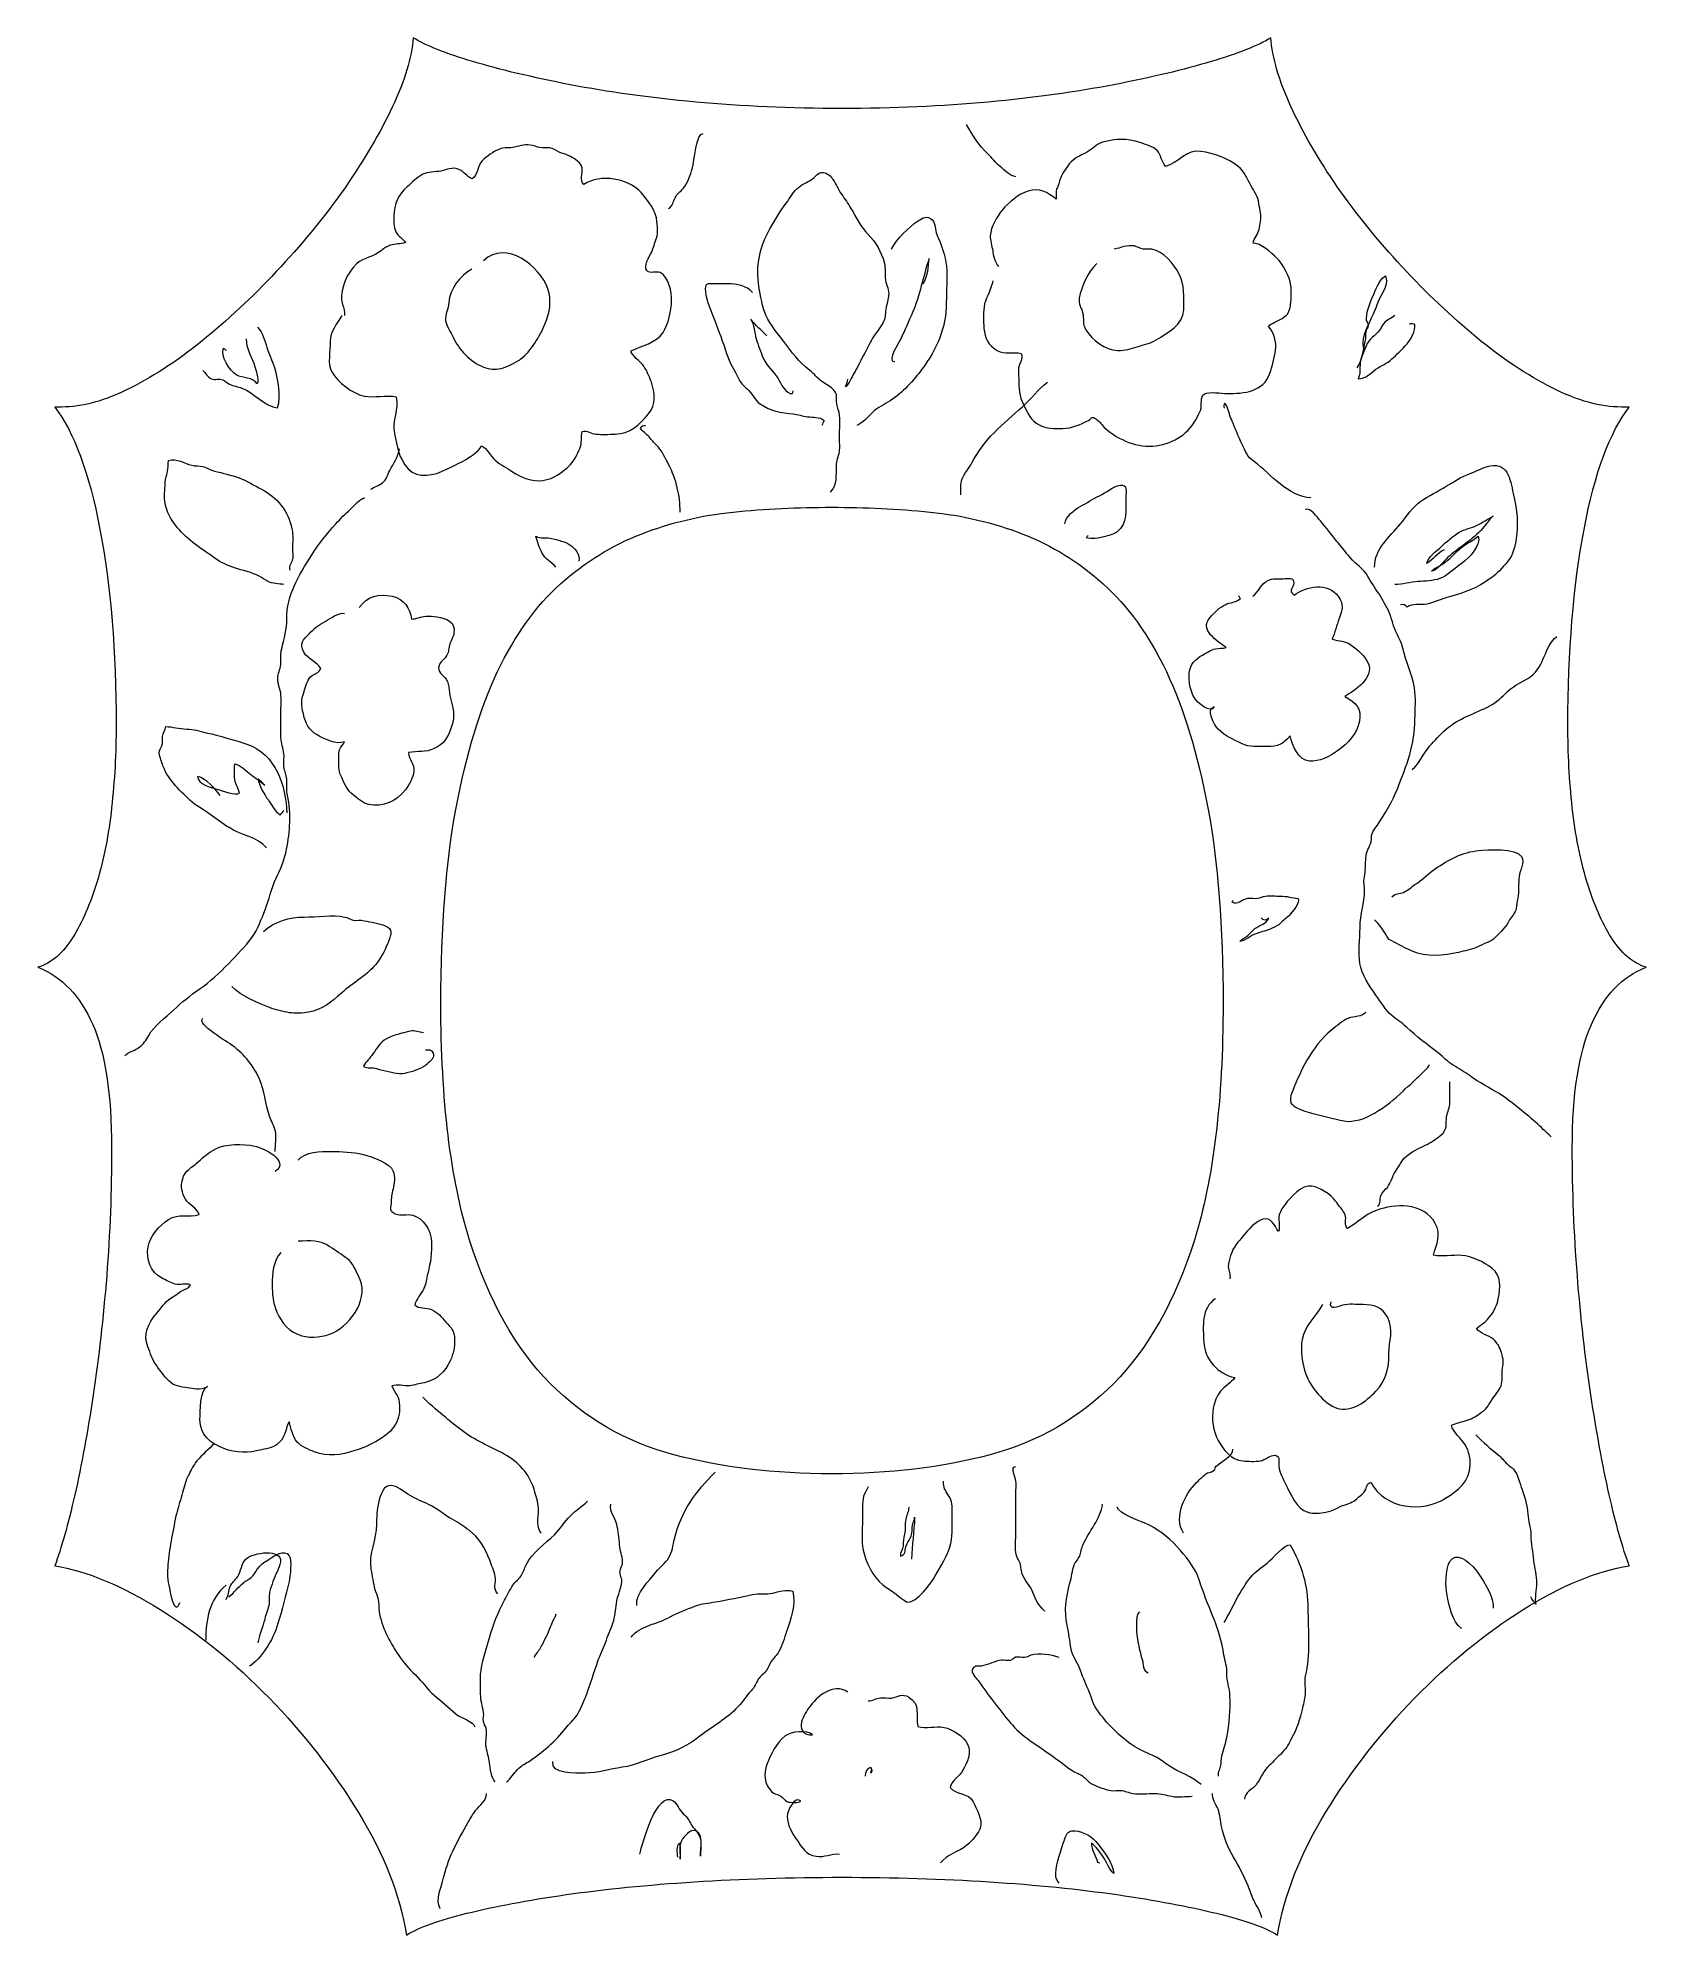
# Model space of a CAD drawing. Header units: millimetres. Extents: x 298.5 to 377.9, y -188.4 to -177.5.
# Drawn here: x 368.74 to 377.93, y -188.36 to -177.51 of the extents above.
import ezdxf

# ---------------------------------------------------------------- set-up
doc = ezdxf.new("R2010")
doc.units = ezdxf.units.MM
doc.header["$MEASUREMENT"] = 0
doc.layers.add('30', color=7, linetype='Continuous', lineweight=0)

msp = doc.modelspace()

# ---------------------------------------------------------------- linework, layer by layer
at = {"layer": '30', "color": 18, "lineweight": 13, "true_color": 0x000000}
for points in [[(375.852, -181.118)], [(370.676, -181.201)]]:
    msp.add_lwpolyline(points, dxfattribs=at)
for points, knots in [([(368.837, -186.25), (368.875, -186.148), (368.913, -186.012), (368.952, -185.844), (368.99, -185.675), (369.025, -185.484), (369.057, -185.272), (369.089, -185.059), (369.114, -184.832), (369.134, -184.59), (369.153, -184.348), (369.162, -184.105), (369.162, -183.861), (369.162, -183.553), (369.126, -183.317), (369.054, -183.154), (368.981, -182.99), (368.877, -182.881), (368.741, -182.827), (368.818, -182.803), (368.884, -182.747), (368.939, -182.659), (368.994, -182.571), (369.041, -182.463), (369.079, -182.336), (369.118, -182.209), (369.145, -182.069), (369.162, -181.915), (369.179, -181.761), (369.188, -181.603), (369.188, -181.442), (369.188, -181.022), (369.157, -180.649), (369.095, -180.324), (369.034, -179.999), (368.947, -179.766), (368.837, -179.624), (368.837, -179.624), (368.875, -179.624), (368.875, -179.624), (368.994, -179.624), (369.126, -179.588), (369.271, -179.514), (369.415, -179.441), (369.56, -179.345), (369.705, -179.225), (369.85, -179.105), (369.991, -178.971), (370.129, -178.822), (370.268, -178.673), (370.391, -178.52), (370.5, -178.364), (370.608, -178.207), (370.697, -178.055), (370.768, -177.906), (370.838, -177.756), (370.877, -177.626), (370.886, -177.513), (370.958, -177.557), (371.072, -177.603), (371.227, -177.649), (371.383, -177.695), (371.568, -177.739), (371.783, -177.781), (371.997, -177.822), (372.237, -177.855), (372.501, -177.88), (372.764, -177.904), (373.043, -177.917), (373.337, -177.917), (373.63, -177.917), (373.909, -177.904), (374.173, -177.88), (374.437, -177.855), (374.676, -177.822), (374.891, -177.781), (375.106, -177.739), (375.291, -177.695), (375.446, -177.649), (375.602, -177.603), (375.716, -177.557), (375.788, -177.513), (375.796, -177.626), (375.835, -177.756), (375.903, -177.906), (375.971, -178.055), (376.059, -178.207), (376.168, -178.364), (376.276, -178.52), (376.4, -178.673), (376.538, -178.822), (376.676, -178.971), (376.818, -179.105), (376.962, -179.225), (377.107, -179.345), (377.252, -179.441), (377.396, -179.514), (377.541, -179.588), (377.673, -179.624), (377.792, -179.624), (377.792, -179.624), (377.837, -179.624), (377.837, -179.624), (377.726, -179.766), (377.64, -179.999), (377.578, -180.324), (377.517, -180.649), (377.486, -181.022), (377.486, -181.442), (377.486, -181.603), (377.494, -181.761), (377.511, -181.915), (377.528, -182.069), (377.556, -182.209), (377.594, -182.336), (377.633, -182.463), (377.679, -182.571), (377.735, -182.659), (377.79, -182.747), (377.856, -182.803), (377.933, -182.827), (377.796, -182.881), (377.692, -182.99), (377.62, -183.154), (377.548, -183.317), (377.511, -183.553), (377.511, -183.861), (377.511, -184.105), (377.521, -184.348), (377.54, -184.59), (377.559, -184.832), (377.585, -185.059), (377.617, -185.272), (377.649, -185.484), (377.684, -185.675), (377.722, -185.844), (377.76, -186.012), (377.799, -186.148), (377.837, -186.25), (377.65, -186.28), (377.448, -186.363), (377.23, -186.5), (377.013, -186.636), (376.807, -186.805), (376.611, -187.005), (376.416, -187.206), (376.245, -187.424), (376.101, -187.661), (375.956, -187.898), (375.865, -188.132), (375.826, -188.361), (375.754, -188.317), (375.638, -188.276), (375.478, -188.237), (375.319, -188.198), (375.129, -188.162), (374.91, -188.13), (374.691, -188.099), (374.447, -188.074), (374.179, -188.057), (373.911, -188.04), (373.63, -188.031), (373.337, -188.031), (373.043, -188.031), (372.762, -188.04), (372.494, -188.057), (372.226, -188.074), (371.981, -188.099), (371.76, -188.13), (371.539, -188.162), (371.35, -188.198), (371.192, -188.237), (371.035, -188.276), (370.92, -188.317), (370.847, -188.361), (370.809, -188.132), (370.718, -187.898), (370.573, -187.661), (370.428, -187.424), (370.258, -187.206), (370.062, -187.005), (369.867, -186.805), (369.659, -186.636), (369.44, -186.5), (369.221, -186.363), (369.02, -186.28), (368.837, -186.25)], [0, 0, 0, 0, 1, 1, 1, 2, 2, 2, 3, 3, 3, 4, 4, 4, 5, 5, 5, 6, 6, 6, 7, 7, 7, 8, 8, 8, 9, 9, 9, 10, 10, 10, 11, 11, 11, 12, 12, 12, 13, 13, 13, 14, 14, 14, 15, 15, 15, 16, 16, 16, 17, 17, 17, 18, 18, 18, 19, 19, 19, 20, 20, 20, 21, 21, 21, 22, 22, 22, 23, 23, 23, 24, 24, 24, 25, 25, 25, 26, 26, 26, 27, 27, 27, 28, 28, 28, 29, 29, 29, 30, 30, 30, 31, 31, 31, 32, 32, 32, 33, 33, 33, 34, 34, 34, 35, 35, 35, 36, 36, 36, 37, 37, 37, 38, 38, 38, 39, 39, 39, 40, 40, 40, 41, 41, 41, 42, 42, 42, 43, 43, 43, 44, 44, 44, 45, 45, 45, 46, 46, 46, 47, 47, 47, 48, 48, 48, 49, 49, 49, 50, 50, 50, 51, 51, 51, 52, 52, 52, 53, 53, 53, 54, 54, 54, 55, 55, 55, 56, 56, 56, 57, 57, 57, 58, 58, 58, 59, 59, 59, 60, 60, 60, 61, 61, 61, 62, 62, 62, 62]), ([(374.33, -178.307), (374.299, -178.305), (374.264, -178.268), (374.241, -178.249), (374.213, -178.227), (374.195, -178.198), (374.169, -178.175), (374.119, -178.13), (374.083, -178.068), (374.049, -178.009)], [0, 0, 0, 0, 1, 1, 1, 2, 2, 2, 3, 3, 3, 3]), ([(370.477, -179.101), (370.449, -179.151), (370.41, -179.191), (370.411, -179.249), (370.412, -179.297), (370.395, -179.381), (370.42, -179.423), (370.456, -179.484), (370.536, -179.546), (370.606, -179.561), (370.665, -179.573), (370.73, -179.553), (370.789, -179.566), (370.807, -179.637), (370.761, -179.701), (370.779, -179.775), (370.797, -179.852), (370.8, -179.914), (370.858, -179.978), (370.91, -180.036), (371.01, -180.014), (371.073, -179.982), (371.105, -179.965), (371.14, -179.95), (371.171, -179.933), (371.202, -179.916), (371.262, -179.88), (371.275, -179.846), (371.304, -179.855), (371.331, -179.906), (371.354, -179.928), (371.384, -179.956), (371.419, -179.971), (371.454, -179.994), (371.502, -180.027), (371.567, -180.053), (371.627, -180.044), (371.69, -180.034), (371.739, -179.997), (371.784, -179.953), (371.808, -179.93), (371.824, -179.892), (371.838, -179.861), (371.853, -179.828), (371.843, -179.798), (371.852, -179.764), (371.878, -179.756), (371.904, -179.777), (371.932, -179.779), (371.967, -179.782), (372.004, -179.78), (372.04, -179.779), (372.124, -179.777), (372.179, -179.726), (372.231, -179.663), (372.275, -179.609), (372.269, -179.542), (372.247, -179.481), (372.235, -179.45), (372.222, -179.419), (372.204, -179.39), (372.19, -179.369), (372.127, -179.322), (372.131, -179.303), (372.193, -179.273), (372.273, -179.258), (372.314, -179.197), (372.345, -179.15), (372.36, -179.072), (372.363, -179.017), (372.365, -178.97), (372.346, -178.876), (372.297, -178.855), (372.273, -178.845), (372.241, -178.865), (372.222, -178.844), (372.2, -178.821), (372.236, -178.763), (372.247, -178.74), (372.26, -178.713), (372.266, -178.687), (372.276, -178.658), (372.288, -178.62), (372.282, -178.605), (372.279, -178.565), (372.275, -178.502), (372.231, -178.446), (372.189, -178.398), (372.118, -178.316), (371.953, -178.288), (371.862, -178.351), (371.835, -178.329), (371.857, -178.286), (371.851, -178.257), (371.844, -178.224), (371.812, -178.206), (371.784, -178.191), (371.766, -178.181), (371.755, -178.179), (371.734, -178.173), (371.713, -178.167), (371.701, -178.152), (371.68, -178.145), (371.662, -178.138), (371.643, -178.143), (371.625, -178.142), (371.603, -178.141), (371.589, -178.134), (371.568, -178.129), (371.53, -178.12), (371.502, -178.129), (371.465, -178.138), (371.436, -178.145), (371.407, -178.138), (371.379, -178.149), (371.346, -178.162), (371.305, -178.192), (371.28, -178.216), (371.256, -178.239), (371.253, -178.305), (371.222, -178.319), (371.193, -178.306), (371.177, -178.277), (371.146, -178.265), (371.105, -178.249), (371.082, -178.268), (371.044, -178.275), (371.012, -178.28), (370.97, -178.279), (370.94, -178.293), (370.911, -178.307), (370.875, -178.345), (370.851, -178.365), (370.801, -178.404), (370.777, -178.468), (370.775, -178.53), (370.774, -178.562), (370.773, -178.593), (370.787, -178.622), (370.799, -178.65), (370.831, -178.662), (370.841, -178.684), (370.812, -178.693), (370.784, -178.689), (370.754, -178.699), (370.722, -178.711), (370.719, -178.719), (370.693, -178.737), (370.637, -178.776), (370.589, -178.767), (370.544, -178.824), (370.506, -178.87), (370.488, -178.914), (370.477, -178.972), (370.468, -179.018), (370.495, -179.056), (370.494, -179.101)], [0, 0, 0, 0, 1, 1, 1, 2, 2, 2, 3, 3, 3, 4, 4, 4, 5, 5, 5, 6, 6, 6, 7, 7, 7, 8, 8, 8, 9, 9, 9, 10, 10, 10, 11, 11, 11, 12, 12, 12, 13, 13, 13, 14, 14, 14, 15, 15, 15, 16, 16, 16, 17, 17, 17, 18, 18, 18, 19, 19, 19, 20, 20, 20, 21, 21, 21, 22, 22, 22, 23, 23, 23, 24, 24, 24, 25, 25, 25, 26, 26, 26, 27, 27, 27, 28, 28, 28, 29, 29, 29, 30, 30, 30, 31, 31, 31, 32, 32, 32, 33, 33, 33, 34, 34, 34, 35, 35, 35, 36, 36, 36, 37, 37, 37, 38, 38, 38, 39, 39, 39, 40, 40, 40, 41, 41, 41, 42, 42, 42, 43, 43, 43, 44, 44, 44, 45, 45, 45, 46, 46, 46, 47, 47, 47, 48, 48, 48, 49, 49, 49, 50, 50, 50, 51, 51, 51, 52, 52, 52, 52]), ([(372.346, -178.489), (372.372, -178.472), (372.37, -178.45), (372.383, -178.427), (372.396, -178.402), (372.412, -178.394), (372.43, -178.373), (372.458, -178.339), (372.47, -178.298), (372.482, -178.257), (372.493, -178.222), (372.501, -178.055), (372.544, -178.059)], [0, 0, 0, 0, 1, 1, 1, 2, 2, 2, 3, 3, 3, 4, 4, 4, 4]), ([(374.198, -178.902), (374.193, -178.946), (374.163, -178.992), (374.152, -179.034), (374.142, -179.075), (374.144, -179.132), (374.148, -179.175), (374.152, -179.229), (374.174, -179.273), (374.223, -179.3), (374.269, -179.325), (374.313, -179.307), (374.361, -179.317), (374.374, -179.347), (374.351, -179.371), (374.346, -179.399), (374.343, -179.417), (374.347, -179.439), (374.347, -179.458), (374.347, -179.52), (374.348, -179.558), (374.376, -179.613), (374.4, -179.661), (374.413, -179.699), (374.463, -179.726), (374.506, -179.75), (374.55, -179.747), (374.599, -179.746), (374.649, -179.745), (374.7, -179.725), (374.745, -179.7), (374.772, -179.685), (374.761, -179.673), (374.793, -179.695), (374.812, -179.707), (374.825, -179.731), (374.842, -179.746), (374.917, -179.812), (375.03, -179.86), (375.132, -179.846), (375.238, -179.831), (375.322, -179.775), (375.368, -179.679), (375.376, -179.662), (375.385, -179.65), (375.389, -179.631), (375.394, -179.609), (375.383, -179.566), (375.408, -179.549), (375.433, -179.533), (375.508, -179.547), (375.537, -179.547), (375.636, -179.547), (375.745, -179.538), (375.783, -179.431), (375.796, -179.393), (375.809, -179.339), (375.815, -179.298), (375.821, -179.254), (375.807, -179.197), (375.774, -179.163), (375.79, -179.144), (375.832, -179.131), (375.853, -179.117), (375.88, -179.099), (375.89, -179.089), (375.898, -179.055), (375.906, -179.018), (375.906, -178.966), (375.902, -178.928), (375.897, -178.878), (375.856, -178.805), (375.819, -178.769), (375.795, -178.745), (375.726, -178.684), (375.687, -178.686), (375.692, -178.657), (375.715, -178.637), (375.721, -178.608), (375.724, -178.593), (375.725, -178.578), (375.728, -178.563), (375.736, -178.528), (375.725, -178.498), (375.72, -178.46), (375.714, -178.419), (375.693, -178.392), (375.674, -178.357), (375.653, -178.318), (375.637, -178.279), (375.602, -178.249), (375.542, -178.197), (375.463, -178.175), (375.388, -178.162), (375.307, -178.147), (375.256, -178.232), (375.186, -178.248), (375.166, -178.222), (375.158, -178.182), (375.138, -178.157), (375.118, -178.134), (375.071, -178.122), (375.041, -178.112), (374.965, -178.087), (374.902, -178.089), (374.826, -178.11), (374.791, -178.12), (374.767, -178.15), (374.734, -178.169), (374.696, -178.189), (374.664, -178.199), (374.636, -178.234), (374.606, -178.272), (374.588, -178.301), (374.576, -178.347), (374.572, -178.362), (374.563, -178.374), (374.561, -178.39), (374.558, -178.405), (374.565, -178.419), (374.56, -178.435), (374.511, -178.395), (374.465, -178.37), (374.4, -178.389), (374.347, -178.405), (374.289, -178.454), (374.254, -178.496), (374.22, -178.538), (374.188, -178.593), (374.184, -178.645), (374.183, -178.667), (374.194, -178.706), (374.198, -178.729), (374.201, -178.758), (374.212, -178.797), (374.231, -178.82)], [0, 0, 0, 0, 1, 1, 1, 2, 2, 2, 3, 3, 3, 4, 4, 4, 5, 5, 5, 6, 6, 6, 7, 7, 7, 8, 8, 8, 9, 9, 9, 10, 10, 10, 11, 11, 11, 12, 12, 12, 13, 13, 13, 14, 14, 14, 15, 15, 15, 16, 16, 16, 17, 17, 17, 18, 18, 18, 19, 19, 19, 20, 20, 20, 21, 21, 21, 22, 22, 22, 23, 23, 23, 24, 24, 24, 25, 25, 25, 26, 26, 26, 27, 27, 27, 28, 28, 28, 29, 29, 29, 30, 30, 30, 31, 31, 31, 32, 32, 32, 33, 33, 33, 34, 34, 34, 35, 35, 35, 36, 36, 36, 37, 37, 37, 38, 38, 38, 39, 39, 39, 40, 40, 40, 41, 41, 41, 42, 42, 42, 43, 43, 43, 44, 44, 44, 45, 45, 45, 45]), ([(373.272, -180.11), (373.312, -180.067), (373.303, -180.015), (373.305, -179.962), (373.305, -179.93), (373.317, -179.908), (373.322, -179.878), (373.327, -179.853), (373.322, -179.822), (373.322, -179.796), (373.322, -179.752), (373.329, -179.698), (373.32, -179.655), (373.314, -179.629), (373.305, -179.617), (373.305, -179.589), (373.305, -179.557), (373.309, -179.549), (373.29, -179.527), (373.271, -179.506), (373.244, -179.493), (373.222, -179.478), (373.197, -179.459), (373.177, -179.434), (373.153, -179.415), (373.09, -179.367), (373.05, -179.312), (373.004, -179.25), (372.969, -179.203), (372.928, -179.155), (372.903, -179.102), (372.881, -179.054), (372.871, -178.986), (372.862, -178.935), (372.842, -178.822), (372.869, -178.701), (372.924, -178.605), (372.954, -178.552), (372.983, -178.504), (373.02, -178.456), (373.039, -178.431), (373.055, -178.399), (373.078, -178.376), (373.102, -178.353), (373.134, -178.341), (373.161, -178.324), (373.184, -178.309), (373.2, -178.279), (373.231, -178.282), (373.252, -178.285), (373.274, -178.305), (373.285, -178.322), (373.302, -178.35), (373.315, -178.379), (373.334, -178.407), (373.353, -178.433), (373.371, -178.462), (373.388, -178.489), (373.42, -178.541), (373.444, -178.594), (373.487, -178.638), (373.529, -178.68), (373.563, -178.739), (373.578, -178.796), (373.588, -178.832), (373.579, -178.864), (373.585, -178.899), (373.591, -178.931), (373.608, -178.954), (373.603, -178.989), (373.6, -179.02), (373.588, -179.045), (373.586, -179.076), (373.584, -179.107), (373.582, -179.122), (373.566, -179.15), (373.548, -179.182), (373.522, -179.21), (373.505, -179.241), (373.489, -179.27), (373.475, -179.302), (373.458, -179.332), (373.439, -179.365), (373.424, -179.4), (373.404, -179.432), (373.392, -179.453), (373.376, -179.494), (373.357, -179.509), (373.361, -179.494), (373.368, -179.48), (373.371, -179.465)], [0, 0, 0, 0, 1, 1, 1, 2, 2, 2, 3, 3, 3, 4, 4, 4, 5, 5, 5, 6, 6, 6, 7, 7, 7, 8, 8, 8, 9, 9, 9, 10, 10, 10, 11, 11, 11, 12, 12, 12, 13, 13, 13, 14, 14, 14, 15, 15, 15, 16, 16, 16, 17, 17, 17, 18, 18, 18, 19, 19, 19, 20, 20, 20, 21, 21, 21, 22, 22, 22, 23, 23, 23, 24, 24, 24, 25, 25, 25, 26, 26, 26, 27, 27, 27, 28, 28, 28, 29, 29, 29, 30, 30, 30, 30]), ([(373.619, -178.721), (373.653, -178.659), (373.714, -178.6), (373.772, -178.559), (373.798, -178.541), (373.825, -178.527), (373.852, -178.554), (373.874, -178.577), (373.867, -178.61), (373.879, -178.638), (373.904, -178.694), (373.928, -178.759), (373.934, -178.819), (373.94, -178.887), (373.933, -178.959), (373.933, -179.027), (373.934, -179.169), (373.878, -179.293), (373.794, -179.407), (373.746, -179.473), (373.683, -179.543), (373.613, -179.588), (373.577, -179.61), (373.542, -179.625), (373.511, -179.655), (373.488, -179.677), (373.452, -179.72), (373.421, -179.729)], [0, 0, 0, 0, 1, 1, 1, 2, 2, 2, 3, 3, 3, 4, 4, 4, 5, 5, 5, 6, 6, 6, 7, 7, 7, 8, 8, 8, 9, 9, 9, 9]), ([(371.221, -178.836), (371.154, -178.873), (371.094, -178.948), (371.089, -179.026), (371.087, -179.062), (371.067, -179.094), (371.071, -179.13), (371.076, -179.164), (371.1, -179.194), (371.114, -179.224), (371.147, -179.295), (371.21, -179.366), (371.288, -179.395), (371.325, -179.409), (371.35, -179.412), (371.388, -179.403), (371.422, -179.395), (371.47, -179.371), (371.499, -179.35), (371.559, -179.306), (371.61, -179.217), (371.639, -179.15), (371.666, -179.089), (371.678, -179.013), (371.656, -178.948), (371.61, -178.817), (371.417, -178.666), (371.288, -178.787)], [0, 0, 0, 0, 1, 1, 1, 2, 2, 2, 3, 3, 3, 4, 4, 4, 5, 5, 5, 6, 6, 6, 7, 7, 7, 8, 8, 8, 9, 9, 9, 9]), ([(374.793, -178.803), (374.741, -178.855), (374.706, -178.929), (374.693, -179.002), (374.687, -179.036), (374.704, -179.055), (374.712, -179.083), (374.722, -179.12), (374.708, -179.147), (374.731, -179.183), (374.769, -179.245), (374.84, -179.295), (374.913, -179.3), (374.956, -179.302), (374.985, -179.29), (375.024, -179.279), (375.062, -179.268), (375.099, -179.26), (375.133, -179.24), (375.199, -179.198), (375.286, -179.156), (375.29, -179.068), (375.293, -178.998), (375.295, -178.923), (375.263, -178.861), (375.235, -178.806), (375.172, -178.732), (375.108, -178.722), (375.091, -178.719), (375.074, -178.724), (375.058, -178.721), (375.039, -178.718), (375.026, -178.707), (375.008, -178.703), (374.968, -178.695), (374.93, -178.715), (374.893, -178.721)], [0, 0, 0, 0, 1, 1, 1, 2, 2, 2, 3, 3, 3, 4, 4, 4, 5, 5, 5, 6, 6, 6, 7, 7, 7, 8, 8, 8, 9, 9, 9, 10, 10, 10, 11, 11, 11, 12, 12, 12, 12]), ([(373.801, -178.919), (373.827, -178.877), (373.832, -178.821), (373.835, -178.774), (373.8, -178.877), (373.782, -178.985), (373.74, -179.084), (373.718, -179.134), (373.696, -179.185), (373.673, -179.234), (373.661, -179.259), (373.591, -179.36), (373.636, -179.365)], [0, 0, 0, 0, 1, 1, 1, 2, 2, 2, 3, 3, 3, 4, 4, 4, 4]), ([(376.282, -179.399), (376.312, -179.347), (376.315, -179.305), (376.328, -179.249), (376.332, -179.229), (376.33, -179.211), (376.333, -179.192), (376.335, -179.183), (376.339, -179.175), (376.345, -179.167), (376.347, -179.154), (376.343, -179.141), (376.334, -179.13), (376.332, -179.092), (376.351, -179.032), (376.368, -178.998), (376.39, -178.954), (376.4, -178.902), (376.444, -178.874), (376.459, -178.917), (376.438, -178.95), (376.418, -178.986), (376.399, -179.02), (376.389, -179.058), (376.373, -179.093), (376.346, -179.152), (376.306, -179.216), (376.315, -179.283)], [0, 0, 0, 0, 1, 1, 1, 2, 2, 2, 3, 3, 3, 4, 4, 4, 5, 5, 5, 6, 6, 6, 7, 7, 7, 8, 8, 8, 9, 9, 9, 9]), ([(372.825, -178.969), (372.794, -178.93), (372.732, -178.919), (372.685, -178.919), (372.66, -178.919), (372.635, -178.92), (372.611, -178.919), (372.567, -178.918), (372.55, -178.915), (372.556, -178.965), (372.561, -179.017), (372.591, -179.076), (372.608, -179.126), (372.631, -179.189), (372.657, -179.252), (372.677, -179.317), (372.694, -179.372), (372.722, -179.412), (372.747, -179.465), (372.764, -179.5), (372.78, -179.503), (372.805, -179.53), (372.827, -179.553), (372.838, -179.584), (372.866, -179.604), (372.922, -179.644), (372.991, -179.659), (373.057, -179.663), (373.087, -179.664), (373.11, -179.678), (373.14, -179.68), (373.173, -179.683), (373.204, -179.679), (373.234, -179.7), (373.229, -179.709), (373.225, -179.719), (373.222, -179.729)], [0, 0, 0, 0, 1, 1, 1, 2, 2, 2, 3, 3, 3, 4, 4, 4, 5, 5, 5, 6, 6, 6, 7, 7, 7, 8, 8, 8, 9, 9, 9, 10, 10, 10, 11, 11, 11, 12, 12, 12, 12]), ([(369.684, -179.415), (369.698, -179.429), (369.713, -179.454), (369.732, -179.462), (369.753, -179.471), (369.776, -179.46), (369.797, -179.468), (369.807, -179.472), (369.822, -179.488), (369.836, -179.494), (369.859, -179.504), (369.884, -179.507), (369.907, -179.516), (369.976, -179.542), (370.037, -179.621), (370.111, -179.628), (370.131, -179.551), (370.116, -179.476), (370.094, -179.399), (370.082, -179.36), (370.063, -179.321), (370.051, -179.283), (370.039, -179.244), (370.027, -179.198), (369.998, -179.167)], [0, 0, 0, 0, 1, 1, 1, 2, 2, 2, 3, 3, 3, 4, 4, 4, 5, 5, 5, 6, 6, 6, 7, 7, 7, 8, 8, 8, 8]), ([(372.908, -179.217), (372.877, -179.186), (372.843, -179.156), (372.815, -179.122), (372.834, -179.149), (372.836, -179.201), (372.846, -179.233), (372.858, -179.27), (372.872, -179.309), (372.887, -179.345), (372.906, -179.39), (372.946, -179.418), (372.971, -179.461), (372.984, -179.485), (373.018, -179.554), (373.054, -179.546), (373.055, -179.541), (373.056, -179.536), (373.057, -179.531)], [0, 0, 0, 0, 1, 1, 1, 2, 2, 2, 3, 3, 3, 4, 4, 4, 5, 5, 5, 6, 6, 6, 6]), ([(376.497, -179.101), (376.476, -179.117), (376.451, -179.126), (376.433, -179.146), (376.422, -179.158), (376.419, -179.173), (376.41, -179.184), (376.383, -179.218), (376.35, -179.232), (376.332, -179.275), (376.321, -179.304), (376.304, -179.341), (376.299, -179.372), (376.294, -179.405), (376.303, -179.431), (376.287, -179.463), (376.333, -179.462), (376.355, -179.433), (376.389, -179.408), (376.42, -179.385), (376.452, -179.377), (376.48, -179.349), (376.529, -179.302), (376.618, -179.23), (376.611, -179.152), (376.6, -179.148), (376.59, -179.148), (376.579, -179.15)], [0, 0, 0, 0, 1, 1, 1, 2, 2, 2, 3, 3, 3, 4, 4, 4, 5, 5, 5, 6, 6, 6, 7, 7, 7, 8, 8, 8, 9, 9, 9, 9]), ([(369.932, -179.233), (369.93, -179.293), (369.956, -179.321), (369.974, -179.374), (369.983, -179.401), (370.008, -179.466), (369.994, -179.492), (369.969, -179.45), (369.914, -179.463), (369.874, -179.439), (369.839, -179.419), (369.78, -179.33), (369.802, -179.288), (369.807, -179.292), (369.811, -179.296), (369.816, -179.299)], [0, 0, 0, 0, 1, 1, 1, 2, 2, 2, 3, 3, 3, 4, 4, 4, 5, 5, 5, 5]), ([(374.016, -180.126), (374.016, -180.094), (374.012, -180.065), (374.024, -180.035), (374.036, -180.001), (374.062, -179.974), (374.079, -179.943), (374.116, -179.877), (374.152, -179.825), (374.206, -179.771), (374.259, -179.718), (374.314, -179.671), (374.368, -179.622), (374.418, -179.577), (374.458, -179.523), (374.512, -179.481)], [0, 0, 0, 0, 1, 1, 1, 2, 2, 2, 3, 3, 3, 4, 4, 4, 5, 5, 5, 5]), ([(376.017, -180.143), (375.889, -180.138), (375.788, -180.008), (375.694, -179.937), (375.66, -179.912), (375.658, -179.906), (375.637, -179.865), (375.62, -179.834), (375.609, -179.805), (375.595, -179.772), (375.583, -179.742), (375.57, -179.713), (375.558, -179.683), (375.548, -179.658), (375.542, -179.622), (375.525, -179.602), (375.518, -179.61), (375.517, -179.62), (375.521, -179.63)], [0, 0, 0, 0, 1, 1, 1, 2, 2, 2, 3, 3, 3, 4, 4, 4, 5, 5, 5, 6, 6, 6, 6]), ([(372.412, -180.225), (372.411, -180.126), (372.391, -180.043), (372.346, -179.952), (372.328, -179.917), (372.312, -179.884), (372.287, -179.854), (372.27, -179.834), (372.25, -179.816), (372.234, -179.795), (372.221, -179.779), (372.193, -179.762), (372.185, -179.745), (372.19, -179.732), (372.199, -179.727), (372.214, -179.729)], [0, 0, 0, 0, 1, 1, 1, 2, 2, 2, 3, 3, 3, 4, 4, 4, 5, 5, 5, 5]), ([(370.147, -180.639), (370.119, -180.635), (370.081, -180.633), (370.055, -180.621), (370.038, -180.613), (370.023, -180.599), (370.006, -180.591), (369.965, -180.571), (369.909, -180.558), (369.865, -180.543), (369.823, -180.529), (369.786, -180.513), (369.749, -180.486), (369.71, -180.457), (369.665, -180.43), (369.627, -180.399), (369.555, -180.339), (369.486, -180.27), (369.468, -180.176), (369.461, -180.14), (369.467, -180.094), (369.468, -180.056), (369.469, -180.03), (369.476, -180.016), (369.481, -179.993), (369.487, -179.972), (369.482, -179.952), (369.487, -179.93), (369.535, -179.914), (369.576, -179.947), (369.621, -179.957), (369.642, -179.962), (369.662, -179.959), (369.683, -179.964), (369.706, -179.969), (369.727, -179.984), (369.75, -179.99), (369.797, -180.003), (369.845, -180.012), (369.891, -180.029), (369.936, -180.045), (369.977, -180.072), (370.019, -180.094), (370.111, -180.141), (370.17, -180.217), (370.193, -180.321), (370.201, -180.358), (370.196, -180.399), (370.196, -180.437), (370.196, -180.452), (370.2, -180.474), (370.197, -180.49), (370.192, -180.513), (370.174, -180.531), (370.18, -180.556)], [0, 0, 0, 0, 1, 1, 1, 2, 2, 2, 3, 3, 3, 4, 4, 4, 5, 5, 5, 6, 6, 6, 7, 7, 7, 8, 8, 8, 9, 9, 9, 10, 10, 10, 11, 11, 11, 12, 12, 12, 13, 13, 13, 14, 14, 14, 15, 15, 15, 16, 16, 16, 17, 17, 17, 18, 18, 18, 18]), ([(370.643, -180.093), (370.662, -180.082), (370.691, -180.071), (370.71, -180.057), (370.736, -180.037), (370.738, -180.015), (370.752, -179.987), (370.773, -179.945), (370.8, -179.911), (370.808, -179.862)], [0, 0, 0, 0, 1, 1, 1, 2, 2, 2, 3, 3, 3, 3]), ([(376.381, -180.54), (376.38, -180.436), (376.467, -180.366), (376.529, -180.292), (376.563, -180.25), (376.6, -180.193), (376.645, -180.163), (376.692, -180.131), (376.743, -180.106), (376.791, -180.077), (376.837, -180.049), (376.87, -180.024), (376.923, -180.006), (376.962, -179.993), (377.003, -179.967), (377.042, -179.96), (377.152, -179.941), (377.157, -180.055), (377.177, -180.133), (377.195, -180.206), (377.203, -180.301), (377.191, -180.374), (377.182, -180.425), (377.176, -180.463), (377.142, -180.506), (377.111, -180.546), (377.081, -180.577), (377.042, -180.605), (376.967, -180.66), (376.899, -180.683), (376.81, -180.709), (376.766, -180.721), (376.723, -180.741), (376.679, -180.751), (376.641, -180.759), (376.597, -180.745), (376.567, -180.768), (376.559, -180.755), (376.545, -180.75), (376.53, -180.755)], [0, 0, 0, 0, 1, 1, 1, 2, 2, 2, 3, 3, 3, 4, 4, 4, 5, 5, 5, 6, 6, 6, 7, 7, 7, 8, 8, 8, 9, 9, 9, 10, 10, 10, 11, 11, 11, 12, 12, 12, 13, 13, 13, 13]), ([(374.611, -180.291), (374.611, -180.254), (374.668, -180.208), (374.698, -180.192), (374.736, -180.172), (374.771, -180.15), (374.809, -180.131), (374.845, -180.113), (374.887, -180.078), (374.926, -180.071), (374.972, -180.062), (374.959, -180.109), (374.959, -180.143), (374.958, -180.214), (374.971, -180.287), (374.91, -180.338), (374.896, -180.349), (374.853, -180.361), (374.835, -180.366), (374.805, -180.374), (374.763, -180.381), (374.733, -180.371), (374.736, -180.367), (374.74, -180.362), (374.744, -180.358)], [0, 0, 0, 0, 1, 1, 1, 2, 2, 2, 3, 3, 3, 4, 4, 4, 5, 5, 5, 6, 6, 6, 7, 7, 7, 8, 8, 8, 8]), ([(369.237, -183.334), (369.259, -183.308), (369.294, -183.305), (369.32, -183.285), (369.343, -183.268), (369.361, -183.243), (369.374, -183.218), (369.405, -183.159), (369.469, -183.117), (369.518, -183.07), (369.56, -183.029), (369.614, -182.987), (369.662, -182.953), (369.726, -182.91), (369.778, -182.861), (369.832, -182.805), (369.877, -182.759), (369.926, -182.707), (369.965, -182.656), (370, -182.61), (370.018, -182.55), (370.039, -182.498), (370.063, -182.439), (370.073, -182.379), (370.101, -182.322), (370.127, -182.267), (370.15, -182.214), (370.162, -182.153), (370.181, -182.052), (370.19, -181.947), (370.167, -181.846), (370.161, -181.819), (370.163, -181.791), (370.163, -181.763), (370.164, -181.73), (370.155, -181.719), (370.148, -181.689), (370.141, -181.662), (370.151, -181.633), (370.147, -181.606), (370.143, -181.574), (370.131, -181.548), (370.13, -181.515), (370.128, -181.46), (370.13, -181.404), (370.13, -181.349), (370.13, -181.323), (370.132, -181.297), (370.13, -181.271), (370.128, -181.236), (370.107, -181.203), (370.112, -181.167), (370.116, -181.139), (370.129, -181.115), (370.13, -181.084), (370.131, -181.058), (370.127, -181.033), (370.134, -181.007), (370.148, -180.949), (370.164, -180.894), (370.163, -180.834), (370.161, -180.702), (370.235, -180.582), (370.304, -180.473), (370.345, -180.408), (370.392, -180.349), (370.444, -180.291), (370.47, -180.263), (370.498, -180.234), (370.526, -180.209), (370.543, -180.194), (370.588, -180.14), (370.61, -180.143)], [0, 0, 0, 0, 1, 1, 1, 2, 2, 2, 3, 3, 3, 4, 4, 4, 5, 5, 5, 6, 6, 6, 7, 7, 7, 8, 8, 8, 9, 9, 9, 10, 10, 10, 11, 11, 11, 12, 12, 12, 13, 13, 13, 14, 14, 14, 15, 15, 15, 16, 16, 16, 17, 17, 17, 18, 18, 18, 19, 19, 19, 20, 20, 20, 21, 21, 21, 22, 22, 22, 23, 23, 23, 24, 24, 24, 24]), ([(377.39, -183.797), (377.331, -183.739), (377.271, -183.686), (377.207, -183.635), (377.171, -183.606), (377.131, -183.573), (377.093, -183.55), (377.038, -183.516), (376.979, -183.488), (376.927, -183.449), (376.896, -183.427), (376.864, -183.406), (376.831, -183.387), (376.797, -183.368), (376.776, -183.341), (376.745, -183.317), (376.683, -183.27), (376.619, -183.222), (376.563, -183.169), (376.535, -183.143), (376.509, -183.127), (376.48, -183.104), (376.443, -183.074), (376.417, -183.024), (376.389, -182.987), (376.35, -182.934), (376.308, -182.871), (376.297, -182.805), (376.287, -182.741), (376.298, -182.666), (376.298, -182.601), (376.298, -182.561), (376.304, -182.528), (376.311, -182.49), (376.316, -182.462), (376.325, -182.42), (376.324, -182.391), (376.323, -182.357), (376.317, -182.346), (376.323, -182.31), (376.329, -182.274), (376.328, -182.238), (376.331, -182.202), (376.333, -182.167), (376.351, -182.142), (376.361, -182.11), (376.366, -182.093), (376.361, -182.078), (376.367, -182.062), (376.372, -182.047), (376.39, -182.027), (376.398, -182.015), (376.44, -181.946), (376.484, -181.879), (376.513, -181.804), (376.563, -181.677), (376.613, -181.547), (376.612, -181.409), (376.612, -181.351), (376.619, -181.288), (376.609, -181.23), (376.594, -181.154), (376.561, -181.078), (376.542, -181.002), (376.533, -180.965), (376.516, -180.936), (376.5, -180.903), (376.482, -180.867), (376.48, -180.824), (376.46, -180.788), (376.44, -180.752), (376.422, -180.713), (376.398, -180.68), (376.373, -180.646), (376.355, -180.61), (376.332, -180.576), (376.304, -180.537), (376.261, -180.511), (376.231, -180.473), (376.209, -180.446), (376.19, -180.419), (376.166, -180.392), (376.133, -180.354), (376.105, -180.312), (376.071, -180.275), (376.052, -180.253), (376.016, -180.198), (375.984, -180.209)], [0, 0, 0, 0, 1, 1, 1, 2, 2, 2, 3, 3, 3, 4, 4, 4, 5, 5, 5, 6, 6, 6, 7, 7, 7, 8, 8, 8, 9, 9, 9, 10, 10, 10, 11, 11, 11, 12, 12, 12, 13, 13, 13, 14, 14, 14, 15, 15, 15, 16, 16, 16, 17, 17, 17, 18, 18, 18, 19, 19, 19, 20, 20, 20, 21, 21, 21, 22, 22, 22, 23, 23, 23, 24, 24, 24, 25, 25, 25, 26, 26, 26, 27, 27, 27, 28, 28, 28, 29, 29, 29, 29]), ([(376.778, -180.44), (376.739, -180.461), (376.716, -180.496), (376.68, -180.518), (376.684, -180.483), (376.737, -180.446), (376.762, -180.423), (376.791, -180.395), (376.828, -180.361), (376.864, -180.34), (376.895, -180.321), (376.935, -180.317), (376.968, -180.3), (376.998, -180.284), (377.03, -180.266), (377.058, -180.247), (377.032, -180.27), (377.014, -180.304), (376.988, -180.329), (376.956, -180.362), (376.924, -180.388), (376.887, -180.415), (376.858, -180.437), (376.827, -180.458), (376.8, -180.483), (376.773, -180.509), (376.746, -180.553), (376.707, -180.563), (376.723, -180.544), (376.745, -180.537), (376.765, -180.524), (376.798, -180.503), (376.824, -180.478), (376.851, -180.45), (376.889, -180.411), (376.932, -180.395), (376.974, -180.363), (376.99, -180.417), (376.922, -180.486), (376.881, -180.516), (376.842, -180.543), (376.796, -180.59), (376.753, -180.605), (376.716, -180.618), (376.669, -180.619), (376.629, -180.622), (376.584, -180.625), (376.543, -180.638), (376.497, -180.639)], [0, 0, 0, 0, 1, 1, 1, 2, 2, 2, 3, 3, 3, 4, 4, 4, 5, 5, 5, 6, 6, 6, 7, 7, 7, 8, 8, 8, 9, 9, 9, 10, 10, 10, 11, 11, 11, 12, 12, 12, 13, 13, 13, 14, 14, 14, 15, 15, 15, 16, 16, 16, 16]), ([(371.701, -180.54), (371.674, -180.508), (371.641, -180.495), (371.622, -180.457), (371.607, -180.428), (371.596, -180.395), (371.587, -180.363), (371.615, -180.379), (371.639, -180.368), (371.668, -180.373), (371.692, -180.377), (371.718, -180.386), (371.741, -180.393), (371.787, -180.405), (371.843, -180.453), (371.833, -180.506)], [0, 0, 0, 0, 1, 1, 1, 2, 2, 2, 3, 3, 3, 4, 4, 4, 5, 5, 5, 5]), ([(375.686, -180.705), (375.72, -180.679), (375.731, -180.637), (375.769, -180.617), (375.799, -180.602), (375.827, -180.606), (375.86, -180.606), (375.887, -180.605), (375.919, -180.594), (375.919, -180.63), (375.919, -180.661), (375.884, -180.668), (375.921, -180.7), (375.987, -180.647), (376.116, -180.625), (376.173, -180.706), (376.208, -180.757), (376.196, -180.781), (376.178, -180.834), (376.164, -180.872), (376.155, -180.913), (376.138, -180.951), (376.181, -180.966), (376.208, -180.957), (376.248, -180.985), (376.282, -181.009), (376.329, -181.05), (376.345, -181.089), (376.38, -181.173), (376.266, -181.245), (376.211, -181.279), (376.273, -181.314), (376.309, -181.346), (376.294, -181.42), (376.279, -181.493), (376.23, -181.546), (376.169, -181.59), (376.127, -181.622), (376.063, -181.654), (376.009, -181.648), (375.943, -181.642), (375.912, -181.56), (375.898, -181.504), (375.854, -181.555), (375.831, -181.565), (375.765, -181.565), (375.713, -181.565), (375.665, -181.571), (375.62, -181.548), (375.572, -181.524), (375.528, -181.506), (375.487, -181.466), (375.464, -181.442), (375.414, -181.352), (375.465, -181.336), (375.446, -181.384), (375.364, -181.311), (375.351, -181.287), (375.328, -181.246), (375.316, -181.193), (375.322, -181.145), (375.328, -181.093), (375.355, -181.066), (375.398, -181.042), (375.42, -181.03), (375.447, -181.012), (375.472, -181.006), (375.493, -181.001), (375.513, -181.006), (375.532, -180.999), (375.482, -180.963), (375.378, -180.897), (375.439, -180.829), (375.463, -180.802), (375.495, -180.768), (375.527, -180.754), (375.552, -180.742), (375.597, -180.739), (375.614, -180.718), (375.611, -180.713), (375.607, -180.709), (375.604, -180.705)], [0, 0, 0, 0, 1, 1, 1, 2, 2, 2, 3, 3, 3, 4, 4, 4, 5, 5, 5, 6, 6, 6, 7, 7, 7, 8, 8, 8, 9, 9, 9, 10, 10, 10, 11, 11, 11, 12, 12, 12, 13, 13, 13, 14, 14, 14, 15, 15, 15, 16, 16, 16, 17, 17, 17, 18, 18, 18, 19, 19, 19, 20, 20, 20, 21, 21, 21, 22, 22, 22, 23, 23, 23, 24, 24, 24, 25, 25, 25, 26, 26, 26, 27, 27, 27, 27]), ([(370.577, -180.771), (370.623, -180.704), (370.688, -180.691), (370.766, -180.706), (370.836, -180.72), (370.867, -180.775), (370.876, -180.836), (370.902, -180.837), (370.93, -180.822), (370.958, -180.82), (370.98, -180.819), (371.001, -180.821), (371.022, -180.824), (371.077, -180.834), (371.127, -180.847), (371.119, -180.916), (371.117, -180.939), (371.098, -180.964), (371.093, -180.986), (371.086, -181.014), (371.09, -181.027), (371.073, -181.052), (371.061, -181.07), (371.04, -181.079), (371.034, -181.101), (371.021, -181.143), (371.054, -181.15), (371.074, -181.18), (371.096, -181.215), (371.091, -181.264), (371.102, -181.304), (371.119, -181.368), (371.125, -181.398), (371.101, -181.462), (371.08, -181.519), (371.063, -181.549), (371.006, -181.577), (370.955, -181.603), (370.912, -181.588), (370.859, -181.6), (370.857, -181.641), (370.896, -181.662), (370.89, -181.707), (370.884, -181.742), (370.864, -181.785), (370.842, -181.813), (370.788, -181.88), (370.716, -181.912), (370.63, -181.897), (370.6, -181.891), (370.568, -181.861), (370.543, -181.842), (370.512, -181.819), (370.494, -181.778), (370.477, -181.743), (370.46, -181.709), (370.461, -181.685), (370.461, -181.648), (370.461, -181.627), (370.457, -181.605), (370.464, -181.585), (370.47, -181.568), (370.487, -181.555), (370.493, -181.538), (370.449, -181.558), (370.374, -181.52), (370.337, -181.499), (370.288, -181.471), (370.272, -181.435), (370.258, -181.379), (370.245, -181.326), (370.244, -181.302), (370.262, -181.251), (370.271, -181.225), (370.279, -181.188), (370.299, -181.167), (370.317, -181.148), (370.349, -181.147), (370.357, -181.119), (370.337, -181.08), (370.284, -181.069), (370.261, -181.026), (370.235, -180.975), (370.257, -180.956), (370.291, -180.92), (370.319, -180.89), (370.346, -180.869), (370.382, -180.85), (370.412, -180.834), (370.457, -180.797), (370.494, -180.804)], [0, 0, 0, 0, 1, 1, 1, 2, 2, 2, 3, 3, 3, 4, 4, 4, 5, 5, 5, 6, 6, 6, 7, 7, 7, 8, 8, 8, 9, 9, 9, 10, 10, 10, 11, 11, 11, 12, 12, 12, 13, 13, 13, 14, 14, 14, 15, 15, 15, 16, 16, 16, 17, 17, 17, 18, 18, 18, 19, 19, 19, 20, 20, 20, 21, 21, 21, 22, 22, 22, 23, 23, 23, 24, 24, 24, 25, 25, 25, 26, 26, 26, 27, 27, 27, 28, 28, 28, 29, 29, 29, 30, 30, 30, 30]), ([(376.596, -181.697), (376.636, -181.665), (376.661, -181.603), (376.695, -181.564), (376.726, -181.53), (376.755, -181.496), (376.79, -181.466), (376.862, -181.403), (376.954, -181.377), (377.039, -181.333), (377.08, -181.312), (377.108, -181.283), (377.141, -181.251), (377.181, -181.212), (377.23, -181.196), (377.274, -181.164), (377.353, -181.107), (377.349, -180.995), (377.423, -180.936)], [0, 0, 0, 0, 1, 1, 1, 2, 2, 2, 3, 3, 3, 4, 4, 4, 5, 5, 5, 6, 6, 6, 6]), ([(370.047, -182.144), (369.996, -182.08), (369.899, -182.074), (369.833, -182.029), (369.797, -182.004), (369.76, -181.979), (369.725, -181.953), (369.687, -181.925), (369.643, -181.904), (369.609, -181.871), (369.548, -181.813), (369.477, -181.746), (369.452, -181.665), (369.447, -181.649), (369.433, -181.613), (369.434, -181.597), (369.435, -181.579), (369.45, -181.566), (369.453, -181.548), (369.455, -181.535), (369.451, -181.521), (369.453, -181.507), (369.457, -181.488), (369.469, -181.472), (369.471, -181.451), (369.51, -181.451), (369.549, -181.465), (369.591, -181.465), (369.631, -181.466), (369.664, -181.476), (369.703, -181.486), (369.782, -181.506), (369.859, -181.526), (369.935, -181.551), (370.099, -181.606), (370.16, -181.793), (370.163, -181.945)], [0, 0, 0, 0, 1, 1, 1, 2, 2, 2, 3, 3, 3, 4, 4, 4, 5, 5, 5, 6, 6, 6, 7, 7, 7, 8, 8, 8, 9, 9, 9, 10, 10, 10, 11, 11, 11, 12, 12, 12, 12]), ([(369.783, -181.846), (369.752, -181.806), (369.705, -181.749), (369.652, -181.736), (369.658, -181.783), (369.726, -181.798), (369.765, -181.809), (369.794, -181.817), (369.872, -181.847), (369.893, -181.831), (369.886, -181.798), (369.866, -181.777), (369.865, -181.74), (369.864, -181.716), (369.862, -181.687), (369.867, -181.664), (369.896, -181.668), (369.935, -181.708), (369.958, -181.726), (369.984, -181.745), (370.014, -181.764), (370.038, -181.787), (370.026, -181.773), (370.013, -181.761), (369.999, -181.751), (370.002, -181.783), (370.037, -181.843), (370.056, -181.869), (370.077, -181.899), (370.095, -181.936), (370.126, -181.957), (370.134, -181.948), (370.141, -181.939), (370.147, -181.929)], [0, 0, 0, 0, 1, 1, 1, 2, 2, 2, 3, 3, 3, 4, 4, 4, 5, 5, 5, 6, 6, 6, 7, 7, 7, 8, 8, 8, 9, 9, 9, 10, 10, 10, 11, 11, 11, 11]), ([(376.48, -182.425), (376.496, -182.404), (376.525, -182.409), (376.546, -182.399), (376.569, -182.389), (376.591, -182.369), (376.612, -182.355), (376.654, -182.328), (376.687, -182.291), (376.729, -182.263), (376.802, -182.213), (376.885, -182.168), (376.976, -182.16), (377.028, -182.155), (377.188, -182.142), (377.222, -182.196), (377.241, -182.227), (377.211, -182.275), (377.207, -182.308), (377.202, -182.351), (377.207, -182.391), (377.199, -182.433), (377.196, -182.452), (377.194, -182.472), (377.19, -182.491), (377.185, -182.517), (377.166, -182.534), (377.153, -182.557), (377.133, -182.595), (377.101, -182.627), (377.071, -182.657), (377.058, -182.67), (377.043, -182.68), (377.026, -182.686), (377.003, -182.693), (376.989, -182.703), (376.968, -182.712), (376.932, -182.728), (376.898, -182.733), (376.86, -182.743), (376.781, -182.762), (376.673, -182.77), (376.595, -182.735), (376.556, -182.717), (376.516, -182.698), (376.479, -182.677), (376.455, -182.664), (376.456, -182.658), (376.443, -182.636), (376.424, -182.605), (376.407, -182.583), (376.381, -182.557)], [0, 0, 0, 0, 1, 1, 1, 2, 2, 2, 3, 3, 3, 4, 4, 4, 5, 5, 5, 6, 6, 6, 7, 7, 7, 8, 8, 8, 9, 9, 9, 10, 10, 10, 11, 11, 11, 12, 12, 12, 13, 13, 13, 14, 14, 14, 15, 15, 15, 16, 16, 16, 17, 17, 17, 17]), ([(375.571, -182.445), (375.569, -182.449), (375.567, -182.452), (375.565, -182.456), (375.602, -182.47), (375.624, -182.438), (375.657, -182.432), (375.675, -182.429), (375.694, -182.436), (375.712, -182.433), (375.729, -182.431), (375.74, -182.423), (375.757, -182.42), (375.783, -182.415), (375.816, -182.421), (375.843, -182.421), (375.881, -182.42), (375.908, -182.43), (375.945, -182.434), (375.956, -182.457), (375.911, -182.511), (375.894, -182.529), (375.88, -182.544), (375.858, -182.559), (375.843, -182.575), (375.831, -182.588), (375.813, -182.596), (375.796, -182.604), (375.766, -182.618), (375.738, -182.623), (375.708, -182.634), (375.675, -182.644), (375.645, -182.674), (375.611, -182.68), (375.624, -182.664), (375.643, -182.657), (375.658, -182.644), (375.672, -182.631), (375.681, -182.616), (375.697, -182.606), (375.728, -182.586), (375.758, -182.581), (375.777, -182.546), (375.764, -182.561), (375.746, -182.561), (375.732, -182.545)], [0, 0, 0, 0, 1, 1, 1, 2, 2, 2, 3, 3, 3, 4, 4, 4, 5, 5, 5, 6, 6, 6, 7, 7, 7, 8, 8, 8, 9, 9, 9, 10, 10, 10, 11, 11, 11, 12, 12, 12, 13, 13, 13, 14, 14, 14, 15, 15, 15, 15]), ([(370.031, -182.623), (370.092, -182.564), (370.18, -182.54), (370.262, -182.54), (370.333, -182.541), (370.425, -182.525), (370.495, -182.54), (370.512, -182.543), (370.525, -182.555), (370.543, -182.558), (370.564, -182.562), (370.583, -182.555), (370.606, -182.561), (370.645, -182.57), (370.689, -182.574), (370.726, -182.59), (370.772, -182.609), (370.759, -182.636), (370.744, -182.68), (370.731, -182.717), (370.706, -182.765), (370.683, -182.797), (370.628, -182.872), (370.542, -182.914), (370.476, -182.975), (370.423, -183.024), (370.363, -183.071), (370.287, -183.085), (370.257, -183.09), (370.209, -183.093), (370.179, -183.087), (370.143, -183.08), (370.097, -183.072), (370.064, -183.058), (369.988, -183.025), (369.908, -182.998), (369.849, -182.937)], [0, 0, 0, 0, 1, 1, 1, 2, 2, 2, 3, 3, 3, 4, 4, 4, 5, 5, 5, 6, 6, 6, 7, 7, 7, 8, 8, 8, 9, 9, 9, 10, 10, 10, 11, 11, 11, 12, 12, 12, 12]), ([(376.331, -183.086), (376.311, -183.111), (376.26, -183.107), (376.232, -183.119), (376.198, -183.133), (376.166, -183.162), (376.136, -183.185), (376.076, -183.232), (376.034, -183.295), (375.994, -183.359), (375.963, -183.41), (375.937, -183.476), (375.913, -183.532), (375.907, -183.547), (375.896, -183.572), (375.9, -183.59), (375.904, -183.614), (375.905, -183.605), (375.92, -183.619), (375.943, -183.64), (375.99, -183.653), (376.021, -183.661), (376.084, -183.676), (376.145, -183.693), (376.207, -183.706), (376.258, -183.717), (376.334, -183.691), (376.381, -183.661), (376.443, -183.623), (376.494, -183.585), (376.546, -183.533), (376.572, -183.506), (376.603, -183.485), (376.627, -183.458), (376.641, -183.444), (376.692, -183.4), (376.695, -183.384)], [0, 0, 0, 0, 1, 1, 1, 2, 2, 2, 3, 3, 3, 4, 4, 4, 5, 5, 5, 6, 6, 6, 7, 7, 7, 8, 8, 8, 9, 9, 9, 10, 10, 10, 11, 11, 11, 12, 12, 12, 12]), ([(370.097, -183.88), (370.097, -183.843), (370.105, -183.8), (370.098, -183.764), (370.092, -183.734), (370.073, -183.707), (370.064, -183.678), (370.043, -183.609), (370.034, -183.531), (370.007, -183.467), (369.977, -183.396), (369.919, -183.325), (369.857, -183.278), (369.829, -183.256), (369.642, -183.15), (369.684, -183.119)], [0, 0, 0, 0, 1, 1, 1, 2, 2, 2, 3, 3, 3, 4, 4, 4, 5, 5, 5, 5]), ([(370.944, -183.202), (370.919, -183.199), (370.895, -183.188), (370.87, -183.192), (370.856, -183.194), (370.834, -183.201), (370.82, -183.205), (370.789, -183.214), (370.763, -183.22), (370.734, -183.236), (370.695, -183.257), (370.68, -183.288), (370.656, -183.323), (370.639, -183.347), (370.617, -183.367), (370.601, -183.392), (370.614, -183.407), (370.641, -183.399), (370.66, -183.403), (370.682, -183.408), (370.705, -183.414), (370.728, -183.419), (370.774, -183.43), (370.811, -183.443), (370.858, -183.428), (370.9, -183.416), (370.937, -183.406), (370.969, -183.376), (370.986, -183.359), (371.012, -183.345), (371.001, -183.319), (370.992, -183.297), (370.978, -183.301), (370.957, -183.301)], [0, 0, 0, 0, 1, 1, 1, 2, 2, 2, 3, 3, 3, 4, 4, 4, 5, 5, 5, 6, 6, 6, 7, 7, 7, 8, 8, 8, 9, 9, 9, 10, 10, 10, 11, 11, 11, 11]), ([(376.397, -184.194), (376.421, -184.175), (376.407, -184.157), (376.417, -184.132), (376.424, -184.112), (376.442, -184.102), (376.454, -184.086), (376.474, -184.06), (376.482, -184.025), (376.5, -183.996), (376.517, -183.969), (376.539, -183.929), (376.561, -183.909), (376.592, -183.881), (376.635, -183.863), (376.67, -183.845), (376.697, -183.833), (376.737, -183.807), (376.76, -183.788), (376.801, -183.754), (376.786, -183.725), (376.793, -183.681), (376.799, -183.65), (376.811, -183.632), (376.811, -183.599), (376.81, -183.56), (376.811, -183.522), (376.811, -183.483)], [0, 0, 0, 0, 1, 1, 1, 2, 2, 2, 3, 3, 3, 4, 4, 4, 5, 5, 5, 6, 6, 6, 7, 7, 7, 8, 8, 8, 9, 9, 9, 9]), ([(370.229, -183.93), (370.266, -183.881), (370.357, -183.88), (370.415, -183.88), (370.48, -183.88), (370.538, -183.884), (370.601, -183.898), (370.649, -183.909), (370.752, -183.944), (370.772, -183.995), (370.783, -184.02), (370.778, -184.069), (370.771, -184.095), (370.763, -184.126), (370.76, -184.145), (370.759, -184.178), (370.758, -184.207), (370.745, -184.219), (370.783, -184.237), (370.816, -184.252), (370.85, -184.235), (370.883, -184.245), (370.943, -184.262), (370.988, -184.332), (370.99, -184.392), (370.993, -184.46), (370.986, -184.514), (370.969, -184.578), (370.962, -184.608), (370.959, -184.639), (370.947, -184.665), (370.933, -184.697), (370.903, -184.721), (370.896, -184.758), (370.915, -184.781), (370.962, -184.773), (370.99, -184.785), (371.029, -184.802), (371.045, -184.826), (371.073, -184.856), (371.105, -184.891), (371.122, -184.905), (371.122, -184.955), (371.123, -185), (371.116, -185.036), (371.098, -185.077), (371.071, -185.139), (371.016, -185.191), (370.948, -185.203), (370.921, -185.208), (370.893, -185.216), (370.866, -185.22), (370.833, -185.224), (370.795, -185.21), (370.763, -185.221), (370.787, -185.268), (370.806, -185.282), (370.808, -185.335), (370.809, -185.38), (370.803, -185.417), (370.776, -185.455), (370.728, -185.522), (370.629, -185.566), (370.552, -185.591), (370.472, -185.618), (370.402, -185.628), (370.32, -185.598), (370.288, -185.586), (370.245, -185.568), (370.222, -185.542), (370.196, -185.512), (370.187, -185.462), (370.176, -185.426), (370.158, -185.464), (370.152, -185.513), (370.122, -185.543), (370.092, -185.575), (370.058, -185.577), (370.018, -185.587), (369.945, -185.606), (369.874, -185.607), (369.803, -185.579), (369.725, -185.548), (369.666, -185.503), (369.667, -185.414), (369.668, -185.369), (369.665, -185.243), (369.711, -185.222), (369.691, -185.246), (369.637, -185.24), (369.609, -185.234), (369.576, -185.229), (369.528, -185.224), (369.502, -185.204), (369.471, -185.182), (369.441, -185.133), (369.418, -185.103), (369.394, -185.071), (369.384, -185.035), (369.369, -184.997), (369.342, -184.927), (369.37, -184.863), (369.419, -184.807), (369.448, -184.772), (369.464, -184.745), (369.501, -184.72), (369.524, -184.705), (369.54, -184.691), (369.564, -184.677), (369.583, -184.667), (369.601, -184.666), (369.613, -184.643), (369.585, -184.633), (369.554, -184.647), (369.526, -184.639), (369.502, -184.633), (369.47, -184.616), (369.448, -184.604), (369.383, -184.572), (369.358, -184.496), (369.371, -184.426), (369.381, -184.366), (369.435, -184.302), (369.487, -184.27), (369.546, -184.233), (369.601, -184.259), (369.662, -184.241), (369.651, -184.202), (369.604, -184.187), (369.584, -184.153), (369.562, -184.117), (369.557, -184.081), (369.567, -184.042), (369.581, -183.984), (369.618, -183.977), (369.659, -183.938), (369.688, -183.91), (369.718, -183.886), (369.753, -183.867), (369.814, -183.836), (369.915, -183.836), (369.98, -183.85), (370.025, -183.86), (370.185, -183.931), (370.097, -183.996)], [0, 0, 0, 0, 1, 1, 1, 2, 2, 2, 3, 3, 3, 4, 4, 4, 5, 5, 5, 6, 6, 6, 7, 7, 7, 8, 8, 8, 9, 9, 9, 10, 10, 10, 11, 11, 11, 12, 12, 12, 13, 13, 13, 14, 14, 14, 15, 15, 15, 16, 16, 16, 17, 17, 17, 18, 18, 18, 19, 19, 19, 20, 20, 20, 21, 21, 21, 22, 22, 22, 23, 23, 23, 24, 24, 24, 25, 25, 25, 26, 26, 26, 27, 27, 27, 28, 28, 28, 29, 29, 29, 30, 30, 30, 31, 31, 31, 32, 32, 32, 33, 33, 33, 34, 34, 34, 35, 35, 35, 36, 36, 36, 37, 37, 37, 38, 38, 38, 39, 39, 39, 40, 40, 40, 41, 41, 41, 42, 42, 42, 43, 43, 43, 44, 44, 44, 45, 45, 45, 46, 46, 46, 47, 47, 47, 48, 48, 48, 48]), ([(375.471, -184.723), (375.39, -184.777), (375.4, -184.884), (375.405, -184.971), (375.41, -185.069), (375.485, -185.154), (375.582, -185.173), (375.562, -185.205), (375.523, -185.222), (375.5, -185.252), (375.477, -185.283), (375.466, -185.309), (375.459, -185.348), (375.447, -185.407), (375.459, -185.483), (375.487, -185.534), (375.52, -185.59), (375.558, -185.642), (375.628, -185.65), (375.657, -185.653), (375.7, -185.654), (375.728, -185.65), (375.754, -185.646), (375.788, -185.615), (375.811, -185.618), (375.846, -185.623), (375.831, -185.657), (375.834, -185.682), (375.839, -185.717), (375.856, -185.75), (375.872, -185.782), (375.901, -185.838), (375.934, -185.924), (376, -185.944), (376.03, -185.953), (376.072, -185.949), (376.103, -185.943), (376.144, -185.935), (376.174, -185.913), (376.212, -185.901), (376.246, -185.889), (376.262, -185.884), (376.29, -185.858), (376.306, -185.844), (376.316, -185.837), (376.327, -185.819), (376.338, -185.803), (376.334, -185.777), (376.36, -185.774), (376.441, -185.925), (376.654, -185.948), (376.787, -185.864), (376.861, -185.817), (376.922, -185.768), (376.927, -185.674), (376.929, -185.633), (376.921, -185.597), (376.9, -185.56), (376.881, -185.525), (376.828, -185.485), (376.82, -185.446), (376.846, -185.432), (376.881, -185.428), (376.91, -185.418), (376.943, -185.406), (376.965, -185.393), (376.993, -185.372), (377.027, -185.348), (377.034, -185.324), (377.059, -185.289), (377.078, -185.263), (377.1, -185.242), (377.107, -185.21), (377.114, -185.18), (377.107, -185.15), (377.112, -185.12), (377.119, -185.086), (377.118, -185.07), (377.106, -185.031), (377.098, -185.001), (377.083, -184.975), (377.06, -184.954), (377.031, -184.929), (376.985, -184.926), (376.964, -184.893), (376.993, -184.868), (377.018, -184.855), (377.042, -184.823), (377.066, -184.791), (377.08, -184.762), (377.088, -184.723), (377.102, -184.659), (377.105, -184.589), (377.053, -184.549), (377.004, -184.512), (376.938, -184.479), (376.877, -184.475), (376.826, -184.471), (376.767, -184.485), (376.717, -184.474), (376.735, -184.408), (376.764, -184.358), (376.728, -184.292), (376.697, -184.234), (376.635, -184.201), (376.57, -184.194), (376.506, -184.187), (376.448, -184.197), (376.39, -184.218), (376.325, -184.242), (376.284, -184.286), (376.227, -184.321), (376.205, -184.301), (376.222, -184.268), (376.213, -184.243), (376.203, -184.218), (376.173, -184.187), (376.158, -184.164), (376.133, -184.127), (376.07, -184.087), (376.024, -184.079), (375.965, -184.068), (375.9, -184.143), (375.869, -184.184), (375.852, -184.208), (375.838, -184.225), (375.834, -184.253), (375.831, -184.281), (375.842, -184.312), (375.832, -184.338), (375.807, -184.303), (375.79, -184.255), (375.743, -184.268), (375.704, -184.28), (375.656, -184.329), (375.633, -184.359), (375.602, -184.399), (375.573, -184.425), (375.558, -184.476), (375.552, -184.494), (375.544, -184.518), (375.545, -184.538), (375.546, -184.563), (375.558, -184.582), (375.554, -184.608)], [0, 0, 0, 0, 1, 1, 1, 2, 2, 2, 3, 3, 3, 4, 4, 4, 5, 5, 5, 6, 6, 6, 7, 7, 7, 8, 8, 8, 9, 9, 9, 10, 10, 10, 11, 11, 11, 12, 12, 12, 13, 13, 13, 14, 14, 14, 15, 15, 15, 16, 16, 16, 17, 17, 17, 18, 18, 18, 19, 19, 19, 20, 20, 20, 21, 21, 21, 22, 22, 22, 23, 23, 23, 24, 24, 24, 25, 25, 25, 26, 26, 26, 27, 27, 27, 28, 28, 28, 29, 29, 29, 30, 30, 30, 31, 31, 31, 32, 32, 32, 33, 33, 33, 34, 34, 34, 35, 35, 35, 36, 36, 36, 37, 37, 37, 38, 38, 38, 39, 39, 39, 40, 40, 40, 41, 41, 41, 42, 42, 42, 43, 43, 43, 44, 44, 44, 45, 45, 45, 46, 46, 46, 47, 47, 47, 48, 48, 48, 48]), ([(370.13, -184.459), (370.085, -184.503), (370.08, -184.582), (370.08, -184.641), (370.08, -184.699), (370.083, -184.745), (370.107, -184.799), (370.133, -184.861), (370.18, -184.916), (370.249, -184.935), (370.305, -184.95), (370.378, -184.942), (370.428, -184.917), (370.538, -184.862), (370.639, -184.713), (370.573, -184.592), (370.554, -184.557), (370.542, -184.519), (370.511, -184.495), (370.479, -184.472), (370.443, -184.448), (370.41, -184.425), (370.352, -184.385), (370.298, -184.393), (370.229, -184.393)], [0, 0, 0, 0, 1, 1, 1, 2, 2, 2, 3, 3, 3, 4, 4, 4, 5, 5, 5, 6, 6, 6, 7, 7, 7, 8, 8, 8, 8]), ([(376.083, -184.756), (376.047, -184.824), (375.98, -184.876), (375.967, -184.955), (375.956, -185.015), (375.968, -185.097), (375.988, -185.154), (376.012, -185.224), (376.094, -185.326), (376.165, -185.348), (376.25, -185.375), (376.335, -185.308), (376.389, -185.251), (376.447, -185.191), (376.464, -185.118), (376.463, -185.038), (376.463, -184.96), (376.493, -184.904), (376.456, -184.83), (376.426, -184.772), (376.376, -184.756), (376.315, -184.756), (376.277, -184.757), (376.234, -184.75), (376.198, -184.76), (376.177, -184.766), (376.114, -184.796), (376.133, -184.74)], [0, 0, 0, 0, 1, 1, 1, 2, 2, 2, 3, 3, 3, 4, 4, 4, 5, 5, 5, 6, 6, 6, 7, 7, 7, 8, 8, 8, 9, 9, 9, 9]), ([(371.618, -186.063), (371.589, -186.04), (371.601, -185.966), (371.602, -185.934), (371.602, -185.896), (371.592, -185.864), (371.582, -185.828), (371.556, -185.736), (371.5, -185.668), (371.42, -185.62), (371.34, -185.571), (371.251, -185.542), (371.176, -185.484), (371.095, -185.423), (371.012, -185.356), (370.94, -185.286)], [0, 0, 0, 0, 1, 1, 1, 2, 2, 2, 3, 3, 3, 4, 4, 4, 5, 5, 5, 5]), ([(369.75, -185.55), (369.716, -185.585), (369.681, -185.612), (369.65, -185.65), (369.628, -185.676), (369.616, -185.703), (369.601, -185.732), (369.586, -185.761), (369.576, -185.797), (369.567, -185.831), (369.558, -185.869), (369.543, -185.908), (369.534, -185.947), (369.523, -185.993), (369.514, -186.045), (369.505, -186.092), (369.497, -186.136), (369.488, -186.184), (369.485, -186.228), (369.481, -186.269), (369.479, -186.321), (369.489, -186.36), (369.498, -186.394), (369.502, -186.465), (369.531, -186.487), (369.542, -186.482), (369.55, -186.472), (369.551, -186.46)], [0, 0, 0, 0, 1, 1, 1, 2, 2, 2, 3, 3, 3, 4, 4, 4, 5, 5, 5, 6, 6, 6, 7, 7, 7, 8, 8, 8, 9, 9, 9, 9]), ([(375.289, -186.063), (375.23, -185.969), (375.298, -185.839), (375.364, -185.773), (375.385, -185.753), (375.401, -185.734), (375.426, -185.719), (375.443, -185.718), (375.457, -185.711), (375.468, -185.699), (375.47, -185.69), (375.474, -185.682), (375.481, -185.676), (375.505, -185.653), (375.572, -185.622), (375.571, -185.583)], [0, 0, 0, 0, 1, 1, 1, 2, 2, 2, 3, 3, 3, 4, 4, 4, 5, 5, 5, 5]), ([(376.96, -185.5), (377.001, -185.542), (377.043, -185.581), (377.088, -185.616), (377.105, -185.63), (377.122, -185.651), (377.138, -185.666), (377.149, -185.676), (377.165, -185.687), (377.175, -185.698), (377.199, -185.724), (377.213, -185.781), (377.224, -185.814), (377.241, -185.864), (377.255, -185.904), (377.257, -185.955), (377.258, -185.997), (377.274, -186.03), (377.274, -186.072), (377.273, -186.125), (377.286, -186.169), (377.29, -186.22), (377.294, -186.266), (377.307, -186.303), (377.307, -186.351), (377.307, -186.382), (377.293, -186.445), (377.303, -186.47), (377.298, -186.453), (377.278, -186.446), (377.274, -186.427)], [0, 0, 0, 0, 1, 1, 1, 2, 2, 2, 3, 3, 3, 4, 4, 4, 5, 5, 5, 6, 6, 6, 7, 7, 7, 8, 8, 8, 9, 9, 9, 10, 10, 10, 10]), ([(372.164, -186.476), (372.154, -186.409), (372.237, -186.334), (372.273, -186.286), (372.295, -186.256), (372.327, -186.236), (372.347, -186.203), (372.367, -186.168), (372.37, -186.133), (372.379, -186.095), (372.414, -185.943), (372.502, -185.824), (372.611, -185.715)], [0, 0, 0, 0, 1, 1, 1, 2, 2, 2, 3, 3, 3, 4, 4, 4, 4]), ([(374.496, -186.509), (374.457, -186.471), (374.446, -186.45), (374.428, -186.402), (374.414, -186.364), (374.38, -186.334), (374.367, -186.295), (374.359, -186.272), (374.361, -186.25), (374.351, -186.227), (374.345, -186.212), (374.335, -186.201), (374.332, -186.185), (374.324, -186.153), (374.33, -186.113), (374.33, -186.08), (374.33, -186.008), (374.33, -185.937), (374.33, -185.865), (374.33, -185.832), (374.333, -185.798), (374.331, -185.765), (374.329, -185.743), (374.295, -185.683), (374.33, -185.682)], [0, 0, 0, 0, 1, 1, 1, 2, 2, 2, 3, 3, 3, 4, 4, 4, 5, 5, 5, 6, 6, 6, 7, 7, 7, 8, 8, 8, 8]), ([(371.37, -186.41), (371.339, -186.383), (371.361, -186.345), (371.355, -186.311), (371.349, -186.278), (371.333, -186.247), (371.323, -186.218), (371.298, -186.153), (371.263, -186.087), (371.205, -186.046), (371.173, -186.024), (371.145, -186.003), (371.109, -185.984), (371.067, -185.962), (371.034, -185.929), (370.99, -185.907), (370.954, -185.89), (370.918, -185.874), (370.882, -185.856), (370.847, -185.838), (370.808, -185.803), (370.771, -185.792), (370.687, -185.768), (370.675, -185.956), (370.676, -186.013), (370.677, -186.1), (370.628, -186.182), (370.644, -186.269), (370.651, -186.307), (370.657, -186.349), (370.667, -186.385), (370.672, -186.401), (370.68, -186.418), (370.684, -186.434), (370.691, -186.461), (370.687, -186.483), (370.691, -186.51), (370.705, -186.599), (370.75, -186.684), (370.8, -186.757), (370.832, -186.804), (370.857, -186.835), (370.899, -186.874), (370.938, -186.911), (370.965, -186.956), (371.006, -186.99), (371.048, -187.025), (371.09, -187.06), (371.13, -187.097), (371.154, -187.118), (371.234, -187.14), (371.238, -187.171)], [0, 0, 0, 0, 1, 1, 1, 2, 2, 2, 3, 3, 3, 4, 4, 4, 5, 5, 5, 6, 6, 6, 7, 7, 7, 8, 8, 8, 9, 9, 9, 10, 10, 10, 11, 11, 11, 12, 12, 12, 13, 13, 13, 14, 14, 14, 15, 15, 15, 16, 16, 16, 17, 17, 17, 17]), ([(373.487, -185.798), (373.46, -185.843), (373.453, -185.864), (373.454, -185.915), (373.454, -185.939), (373.454, -185.964), (373.454, -185.988), (373.454, -186.044), (373.446, -186.107), (373.458, -186.161), (373.472, -186.229), (373.514, -186.312), (373.57, -186.358), (373.592, -186.376), (373.62, -186.393), (373.644, -186.41), (373.659, -186.421), (373.696, -186.455), (373.713, -186.458), (373.762, -186.464), (373.849, -186.345), (373.868, -186.311), (373.901, -186.248), (373.942, -186.197), (373.958, -186.122), (373.971, -186.065), (373.966, -186.007), (373.966, -185.948), (373.967, -185.909), (373.968, -185.881), (373.946, -185.848), (373.925, -185.816), (373.917, -185.805), (373.917, -185.765)], [0, 0, 0, 0, 1, 1, 1, 2, 2, 2, 3, 3, 3, 4, 4, 4, 5, 5, 5, 6, 6, 6, 7, 7, 7, 8, 8, 8, 9, 9, 9, 10, 10, 10, 11, 11, 11, 11]), ([(371.354, -187.485), (371.332, -187.468), (371.326, -187.403), (371.322, -187.377), (371.317, -187.345), (371.309, -187.318), (371.303, -187.287), (371.297, -187.252), (371.311, -187.214), (371.303, -187.179), (371.299, -187.164), (371.289, -187.153), (371.287, -187.138), (371.284, -187.121), (371.291, -187.104), (371.288, -187.088), (371.282, -187.049), (371.271, -187.025), (371.271, -186.982), (371.271, -186.946), (371.268, -186.908), (371.271, -186.872), (371.276, -186.804), (371.302, -186.728), (371.321, -186.662), (371.342, -186.585), (371.371, -186.517), (371.407, -186.447), (371.422, -186.419), (371.439, -186.387), (371.456, -186.36), (371.469, -186.34), (371.49, -186.327), (371.503, -186.307), (371.516, -186.288), (371.521, -186.264), (371.531, -186.244), (371.568, -186.173), (371.638, -186.126), (371.693, -186.072), (371.727, -186.039), (371.75, -185.997), (371.784, -185.964), (371.815, -185.932), (371.852, -185.91), (371.883, -185.881)], [0, 0, 0, 0, 1, 1, 1, 2, 2, 2, 3, 3, 3, 4, 4, 4, 5, 5, 5, 6, 6, 6, 7, 7, 7, 8, 8, 8, 9, 9, 9, 10, 10, 10, 11, 11, 11, 12, 12, 12, 13, 13, 13, 14, 14, 14, 15, 15, 15, 15]), ([(371.42, -187.485), (371.444, -187.466), (371.46, -187.437), (371.482, -187.415), (371.502, -187.394), (371.52, -187.385), (371.544, -187.37), (371.622, -187.32), (371.702, -187.252), (371.758, -187.178), (371.778, -187.151), (371.804, -187.133), (371.821, -187.105), (371.84, -187.073), (371.857, -187.036), (371.87, -187.002), (371.899, -186.931), (371.918, -186.858), (371.944, -186.787), (371.959, -186.746), (371.978, -186.716), (371.99, -186.675), (372.001, -186.635), (372.021, -186.602), (372.032, -186.563), (372.042, -186.525), (372.043, -186.489), (372.05, -186.451), (372.055, -186.417), (372.075, -186.378), (372.079, -186.344), (372.081, -186.319), (372.064, -186.302), (372.068, -186.277), (372.071, -186.253), (372.084, -186.253), (372.083, -186.224), (372.081, -186.191), (372.066, -186.163), (372.065, -186.129), (372.063, -186.09), (372.057, -186.05), (372.049, -186.013), (372.039, -185.969), (372.007, -185.946), (372.015, -185.897)], [0, 0, 0, 0, 1, 1, 1, 2, 2, 2, 3, 3, 3, 4, 4, 4, 5, 5, 5, 6, 6, 6, 7, 7, 7, 8, 8, 8, 9, 9, 9, 10, 10, 10, 11, 11, 11, 12, 12, 12, 13, 13, 13, 14, 14, 14, 15, 15, 15, 15]), ([(373.718, -185.914), (373.719, -185.94), (373.705, -185.959), (373.701, -185.984), (373.696, -186.013), (373.7, -186.04), (373.694, -186.069), (373.688, -186.092), (373.688, -186.112), (373.686, -186.136), (373.684, -186.156), (373.668, -186.175), (373.671, -186.194), (373.7, -186.189), (373.696, -186.164), (373.702, -186.141), (373.71, -186.112), (373.722, -186.105), (373.732, -186.079), (373.74, -186.06), (373.735, -186.037), (373.739, -186.017), (373.742, -186.001), (373.752, -185.99), (373.752, -185.972), (373.749, -186.054), (373.736, -186.13), (373.735, -186.212)], [0, 0, 0, 0, 1, 1, 1, 2, 2, 2, 3, 3, 3, 4, 4, 4, 5, 5, 5, 6, 6, 6, 7, 7, 7, 8, 8, 8, 9, 9, 9, 9]), ([(375.389, -187.501), (375.34, -187.454), (375.261, -187.431), (375.206, -187.394), (375.178, -187.375), (375.156, -187.356), (375.124, -187.34), (375.086, -187.321), (375.044, -187.306), (375.008, -187.283), (374.924, -187.227), (374.85, -187.153), (374.793, -187.071), (374.766, -187.033), (374.763, -186.994), (374.744, -186.955), (374.725, -186.917), (374.711, -186.875), (374.694, -186.833), (374.68, -186.797), (374.652, -186.763), (374.646, -186.724), (374.639, -186.68), (374.634, -186.636), (374.624, -186.591), (374.605, -186.505), (374.618, -186.434), (374.64, -186.348), (374.649, -186.314), (374.652, -186.276), (374.664, -186.245), (374.67, -186.228), (374.687, -186.214), (374.695, -186.196), (374.703, -186.175), (374.705, -186.15), (374.715, -186.128), (374.746, -186.056), (374.817, -185.978), (374.826, -185.897)], [0, 0, 0, 0, 1, 1, 1, 2, 2, 2, 3, 3, 3, 4, 4, 4, 5, 5, 5, 6, 6, 6, 7, 7, 7, 8, 8, 8, 9, 9, 9, 10, 10, 10, 11, 11, 11, 12, 12, 12, 13, 13, 13, 13]), ([(375.488, -187.452), (375.486, -187.428), (375.495, -187.422), (375.501, -187.398), (375.506, -187.377), (375.503, -187.357), (375.508, -187.336), (375.516, -187.301), (375.529, -187.267), (375.536, -187.231), (375.552, -187.152), (375.557, -187.075), (375.554, -186.993), (375.553, -186.949), (375.536, -186.911), (375.537, -186.866), (375.538, -186.827), (375.527, -186.799), (375.52, -186.761), (375.508, -186.688), (375.485, -186.602), (375.455, -186.534), (375.427, -186.469), (375.402, -186.402), (375.38, -186.335), (375.358, -186.266), (375.319, -186.218), (375.272, -186.162), (375.225, -186.105), (375.157, -186.05), (375.09, -186.016), (375.059, -186), (374.913, -185.952), (374.909, -185.914)], [0, 0, 0, 0, 1, 1, 1, 2, 2, 2, 3, 3, 3, 4, 4, 4, 5, 5, 5, 6, 6, 6, 7, 7, 7, 8, 8, 8, 9, 9, 9, 10, 10, 10, 11, 11, 11, 11]), ([(369.816, -186.443), (369.831, -186.419), (369.83, -186.393), (369.84, -186.369), (369.85, -186.343), (369.869, -186.332), (369.883, -186.311), (369.903, -186.28), (369.903, -186.238), (369.93, -186.211), (369.969, -186.173), (370.137, -186.148), (370.127, -186.228), (370.122, -186.265), (370.094, -186.303), (370.084, -186.34), (370.079, -186.36), (370.069, -186.382), (370.065, -186.401), (370.06, -186.426), (370.067, -186.451), (370.06, -186.477), (370.053, -186.505), (370.041, -186.537), (370.035, -186.562), (370.024, -186.603), (370.004, -186.65), (369.998, -186.691)], [0, 0, 0, 0, 1, 1, 1, 2, 2, 2, 3, 3, 3, 4, 4, 4, 5, 5, 5, 6, 6, 6, 7, 7, 7, 8, 8, 8, 9, 9, 9, 9]), ([(369.832, -186.427), (369.865, -186.403), (369.885, -186.371), (369.915, -186.347), (369.932, -186.334), (369.949, -186.327), (369.965, -186.311), (369.981, -186.295), (369.988, -186.278), (370.001, -186.261), (370.019, -186.238), (370.039, -186.227), (370.063, -186.212), (370.091, -186.194), (370.148, -186.149), (370.177, -186.193), (370.193, -186.217), (370.183, -186.311), (370.176, -186.34), (370.157, -186.421), (370.137, -186.499), (370.113, -186.579), (370.098, -186.631), (370.074, -186.679), (370.044, -186.725), (370.026, -186.753), (369.975, -186.815), (369.948, -186.823)], [0, 0, 0, 0, 1, 1, 1, 2, 2, 2, 3, 3, 3, 4, 4, 4, 5, 5, 5, 6, 6, 6, 7, 7, 7, 8, 8, 8, 9, 9, 9, 9]), ([(375.521, -186.575), (375.57, -186.49), (375.612, -186.39), (375.674, -186.314), (375.7, -186.282), (375.737, -186.258), (375.769, -186.233), (375.794, -186.212), (375.868, -186.125), (375.898, -186.13), (375.963, -186.239), (376, -186.367), (376, -186.493), (376.001, -186.621), (376.013, -186.758), (375.985, -186.881), (375.979, -186.909), (375.984, -186.943), (375.984, -186.972), (375.984, -187.007), (375.976, -187.031), (375.969, -187.063), (375.955, -187.129), (375.936, -187.181), (375.905, -187.24), (375.887, -187.276), (375.873, -187.298), (375.843, -187.328), (375.818, -187.352), (375.794, -187.377), (375.769, -187.402), (375.738, -187.433), (375.729, -187.469), (375.704, -187.502), (375.683, -187.529), (375.638, -187.546), (375.637, -187.584)], [0, 0, 0, 0, 1, 1, 1, 2, 2, 2, 3, 3, 3, 4, 4, 4, 5, 5, 5, 6, 6, 6, 7, 7, 7, 8, 8, 8, 9, 9, 9, 10, 10, 10, 11, 11, 11, 12, 12, 12, 12]), ([(376.877, -186.608), (376.826, -186.57), (376.807, -186.476), (376.796, -186.418), (376.786, -186.369), (376.784, -186.273), (376.81, -186.228), (376.878, -186.107), (377.072, -186.403), (377.059, -186.493)], [0, 0, 0, 0, 1, 1, 1, 2, 2, 2, 3, 3, 3, 3]), ([(372.131, -186.658), (372.182, -186.592), (372.286, -186.582), (372.354, -186.542), (372.399, -186.516), (372.448, -186.5), (372.496, -186.48), (372.536, -186.463), (372.572, -186.464), (372.614, -186.456), (372.684, -186.443), (372.758, -186.431), (372.825, -186.414), (372.863, -186.404), (372.903, -186.416), (372.941, -186.406), (372.978, -186.397), (373.015, -186.384), (373.055, -186.395), (373.076, -186.468), (373.044, -186.557), (373.02, -186.625), (373.007, -186.662), (372.995, -186.707), (372.976, -186.74), (372.964, -186.76), (372.946, -186.779), (372.932, -186.797), (372.92, -186.814), (372.916, -186.833), (372.905, -186.848), (372.891, -186.867), (372.871, -186.878), (372.858, -186.899), (372.844, -186.923), (372.838, -186.944), (372.817, -186.965), (372.789, -186.994), (372.771, -187.026), (372.743, -187.055), (372.678, -187.125), (372.596, -187.169), (372.525, -187.224), (372.459, -187.276), (372.385, -187.314), (372.303, -187.334), (372.229, -187.352), (372.158, -187.392), (372.081, -187.402), (372.008, -187.412), (371.943, -187.435), (371.866, -187.435), (371.819, -187.435), (371.669, -187.442), (371.684, -187.369)], [0, 0, 0, 0, 1, 1, 1, 2, 2, 2, 3, 3, 3, 4, 4, 4, 5, 5, 5, 6, 6, 6, 7, 7, 7, 8, 8, 8, 9, 9, 9, 10, 10, 10, 11, 11, 11, 12, 12, 12, 13, 13, 13, 14, 14, 14, 15, 15, 15, 16, 16, 16, 17, 17, 17, 18, 18, 18, 18]), ([(371.701, -186.526), (371.698, -186.546), (371.684, -186.564), (371.676, -186.583), (371.666, -186.608), (371.658, -186.632), (371.645, -186.656), (371.634, -186.678), (371.623, -186.7), (371.611, -186.721), (371.601, -186.74), (371.583, -186.755), (371.577, -186.774)], [0, 0, 0, 0, 1, 1, 1, 2, 2, 2, 3, 3, 3, 4, 4, 4, 4]), ([(375.037, -186.513), (375.009, -186.535), (375.021, -186.652), (375.028, -186.684), (375.035, -186.719), (375.042, -186.752), (375.053, -186.786), (375.061, -186.811), (375.054, -186.854), (375.087, -186.861)], [0, 0, 0, 0, 1, 1, 1, 2, 2, 2, 3, 3, 3, 3]), ([(374.578, -186.774), (374.528, -186.758), (374.469, -186.748), (374.416, -186.761), (374.405, -186.764), (374.397, -186.772), (374.38, -186.774), (374.364, -186.776), (374.345, -186.769), (374.329, -186.773), (374.314, -186.777), (374.313, -186.788), (374.298, -186.791), (374.282, -186.795), (374.264, -186.787), (374.248, -186.789), (374.211, -186.796), (374.176, -186.814), (374.14, -186.822), (374.121, -186.826), (374.096, -186.816), (374.084, -186.838), (374.07, -186.861), (374.104, -186.891), (374.115, -186.906), (374.144, -186.946), (374.172, -186.987), (374.202, -187.026), (374.268, -187.11), (374.322, -187.187), (374.413, -187.25), (374.49, -187.302), (374.565, -187.355), (374.638, -187.411), (374.66, -187.428), (374.687, -187.436), (374.711, -187.451), (374.729, -187.463), (374.743, -187.484), (374.76, -187.494), (374.791, -187.511), (374.841, -187.529), (374.876, -187.535), (374.893, -187.539), (374.912, -187.532), (374.929, -187.534), (374.954, -187.536), (374.975, -187.548), (375, -187.552), (375.038, -187.558), (375.084, -187.551), (375.124, -187.551), (375.162, -187.551), (375.188, -187.562), (375.223, -187.568), (375.259, -187.575), (375.303, -187.568), (375.339, -187.568)], [0, 0, 0, 0, 1, 1, 1, 2, 2, 2, 3, 3, 3, 4, 4, 4, 5, 5, 5, 6, 6, 6, 7, 7, 7, 8, 8, 8, 9, 9, 9, 10, 10, 10, 11, 11, 11, 12, 12, 12, 13, 13, 13, 14, 14, 14, 15, 15, 15, 16, 16, 16, 17, 17, 17, 18, 18, 18, 19, 19, 19, 19]), ([(373.371, -186.972), (373.284, -186.915), (373.195, -186.998), (373.147, -187.062), (373.112, -187.109), (373.06, -187.216), (373.168, -187.217), (373.14, -187.186), (373.043, -187.198), (373.012, -187.223), (372.961, -187.264), (372.931, -187.326), (372.908, -187.386), (372.888, -187.438), (372.891, -187.498), (372.934, -187.541), (372.947, -187.555), (372.97, -187.556), (372.987, -187.567), (373, -187.575), (373.01, -187.592), (373.024, -187.598), (373.042, -187.606), (373.085, -187.605), (373.102, -187.596), (373.068, -187.563), (373.023, -187.649), (373.023, -187.683), (373.024, -187.731), (373.051, -187.777), (373.078, -187.816), (373.11, -187.861), (373.129, -187.901), (373.19, -187.911), (373.236, -187.919), (373.275, -187.893), (373.322, -187.898)], [0, 0, 0, 0, 1, 1, 1, 2, 2, 2, 3, 3, 3, 4, 4, 4, 5, 5, 5, 6, 6, 6, 7, 7, 7, 8, 8, 8, 9, 9, 9, 10, 10, 10, 11, 11, 11, 12, 12, 12, 12]), ([(373.487, -187.022), (373.513, -187.022), (373.532, -187.008), (373.557, -187.004), (373.577, -187.002), (373.6, -187.01), (373.62, -187.006), (373.659, -186.999), (373.679, -186.977), (373.719, -187.001), (373.788, -187.043), (373.756, -187.103), (373.77, -187.168), (373.817, -187.183), (373.872, -187.164), (373.921, -187.174), (373.97, -187.184), (374.032, -187.225), (374.054, -187.27), (374.08, -187.322), (374.054, -187.371), (374.028, -187.419), (374.011, -187.452), (373.96, -187.479), (373.955, -187.518), (373.986, -187.561), (374.059, -187.545), (374.087, -187.599), (374.105, -187.635), (374.14, -187.704), (374.129, -187.742), (374.119, -187.776), (374.077, -187.828), (374.049, -187.85), (374.004, -187.884), (373.934, -187.903), (373.9, -187.948)], [0, 0, 0, 0, 1, 1, 1, 2, 2, 2, 3, 3, 3, 4, 4, 4, 5, 5, 5, 6, 6, 6, 7, 7, 7, 8, 8, 8, 9, 9, 9, 10, 10, 10, 11, 11, 11, 12, 12, 12, 12]), ([(373.503, -187.419), (373.502, -187.424), (373.5, -187.429), (373.499, -187.434), (373.513, -187.43), (373.514, -187.417), (373.501, -187.403), (373.48, -187.407), (373.469, -187.431), (373.47, -187.452)], [0, 0, 0, 0, 1, 1, 1, 2, 2, 2, 3, 3, 3, 3]), ([(371.04, -188.212), (371.013, -188.155), (371.043, -188.1), (371.058, -188.04), (371.072, -187.987), (371.088, -187.93), (371.112, -187.882), (371.139, -187.826), (371.17, -187.771), (371.2, -187.716), (371.213, -187.694), (371.227, -187.67), (371.242, -187.65), (371.264, -187.62), (371.306, -187.594), (371.304, -187.551)], [0, 0, 0, 0, 1, 1, 1, 2, 2, 2, 3, 3, 3, 4, 4, 4, 5, 5, 5, 5]), ([(372.181, -187.898), (372.195, -187.836), (372.279, -187.534), (372.371, -187.593), (372.397, -187.609), (372.404, -187.647), (372.429, -187.668), (372.459, -187.693), (372.456, -187.7), (372.477, -187.733), (372.498, -187.764), (372.523, -187.779), (372.529, -187.819), (372.533, -187.848), (372.528, -187.881), (372.528, -187.91), (372.528, -187.871), (372.551, -187.76), (372.487, -187.764), (372.459, -187.765), (372.423, -187.808), (372.415, -187.832), (372.404, -187.861), (372.412, -187.897), (372.412, -187.927), (372.412, -187.898), (372.418, -187.863), (372.408, -187.836), (372.386, -187.852), (372.395, -187.892), (372.396, -187.915)], [0, 0, 0, 0, 1, 1, 1, 2, 2, 2, 3, 3, 3, 4, 4, 4, 5, 5, 5, 6, 6, 6, 7, 7, 7, 8, 8, 8, 9, 9, 9, 10, 10, 10, 10]), ([(375.736, -188.262), (375.732, -188.23), (375.705, -188.192), (375.69, -188.162), (375.677, -188.135), (375.67, -188.108), (375.658, -188.08), (375.632, -188.022), (375.608, -187.969), (375.574, -187.915), (375.544, -187.865), (375.518, -187.798), (375.506, -187.741), (375.499, -187.709), (375.498, -187.674), (375.486, -187.641), (375.476, -187.613), (375.449, -187.583), (375.455, -187.551)], [0, 0, 0, 0, 1, 1, 1, 2, 2, 2, 3, 3, 3, 4, 4, 4, 5, 5, 5, 6, 6, 6, 6]), ([(374.578, -188.064), (374.537, -188.031), (374.571, -187.94), (374.582, -187.899), (374.59, -187.867), (374.604, -187.83), (374.615, -187.799), (374.627, -187.767), (374.637, -187.765), (374.669, -187.766), (374.715, -187.766), (374.772, -187.803), (374.8, -187.84), (374.832, -187.883), (374.889, -187.955), (374.89, -188.01), (374.869, -187.992), (374.847, -187.94), (374.83, -187.914), (374.81, -187.885), (374.792, -187.857), (374.762, -187.836), (374.762, -187.874), (374.789, -187.908), (374.797, -187.945), (374.801, -187.946), (374.805, -187.947), (374.81, -187.948)], [0, 0, 0, 0, 1, 1, 1, 2, 2, 2, 3, 3, 3, 4, 4, 4, 5, 5, 5, 6, 6, 6, 7, 7, 7, 8, 8, 8, 9, 9, 9, 9])]:
    msp.add_open_spline(points, degree=3, knots=knots, dxfattribs=at)
at = {"layer": '30', "color": 18, "lineweight": 9, "true_color": 0x000000}
msp.add_open_spline([(373.279, -185.724), (373.608, -185.724), (373.909, -185.687), (374.183, -185.615), (374.456, -185.542), (374.692, -185.406), (374.89, -185.207), (375.087, -185.008), (375.241, -184.735), (375.351, -184.387), (375.46, -184.039), (375.515, -183.587), (375.515, -183.033), (375.515, -182.597), (375.486, -182.225), (375.428, -181.916), (375.37, -181.607), (375.291, -181.348), (375.191, -181.137), (375.09, -180.927), (374.97, -180.76), (374.83, -180.635), (374.691, -180.51), (374.537, -180.415), (374.37, -180.35), (374.202, -180.285), (374.026, -180.243), (373.841, -180.225), (373.655, -180.206), (373.468, -180.197), (373.279, -180.197), (373.085, -180.197), (372.896, -180.206), (372.714, -180.225), (372.531, -180.243), (372.356, -180.285), (372.189, -180.35), (372.022, -180.415), (371.868, -180.51), (371.728, -180.635), (371.588, -180.76), (371.468, -180.927), (371.368, -181.137), (371.268, -181.348), (371.189, -181.607), (371.131, -181.916), (371.073, -182.225), (371.044, -182.597), (371.044, -183.033), (371.044, -183.587), (371.099, -184.039), (371.208, -184.387), (371.318, -184.735), (371.471, -185.008), (371.669, -185.207), (371.867, -185.406), (372.102, -185.542), (372.376, -185.615), (372.65, -185.687), (372.951, -185.724), (373.279, -185.724)], degree=3, knots=[0, 0, 0, 0, 1, 1, 1, 2, 2, 2, 3, 3, 3, 4, 4, 4, 5, 5, 5, 6, 6, 6, 7, 7, 7, 8, 8, 8, 9, 9, 9, 10, 10, 10, 11, 11, 11, 12, 12, 12, 13, 13, 13, 14, 14, 14, 15, 15, 15, 16, 16, 16, 17, 17, 17, 18, 18, 18, 19, 19, 19, 20, 20, 20, 20], dxfattribs=at)
at = {"layer": '30', "color": 18, "lineweight": 13, "true_color": 0x000000}
msp.add_open_spline([(369.816, -186.36), (369.719, -186.442), (369.7, -186.557), (369.7, -186.675)], degree=3, dxfattribs=at)

doc.saveas('drawing.dxf')
